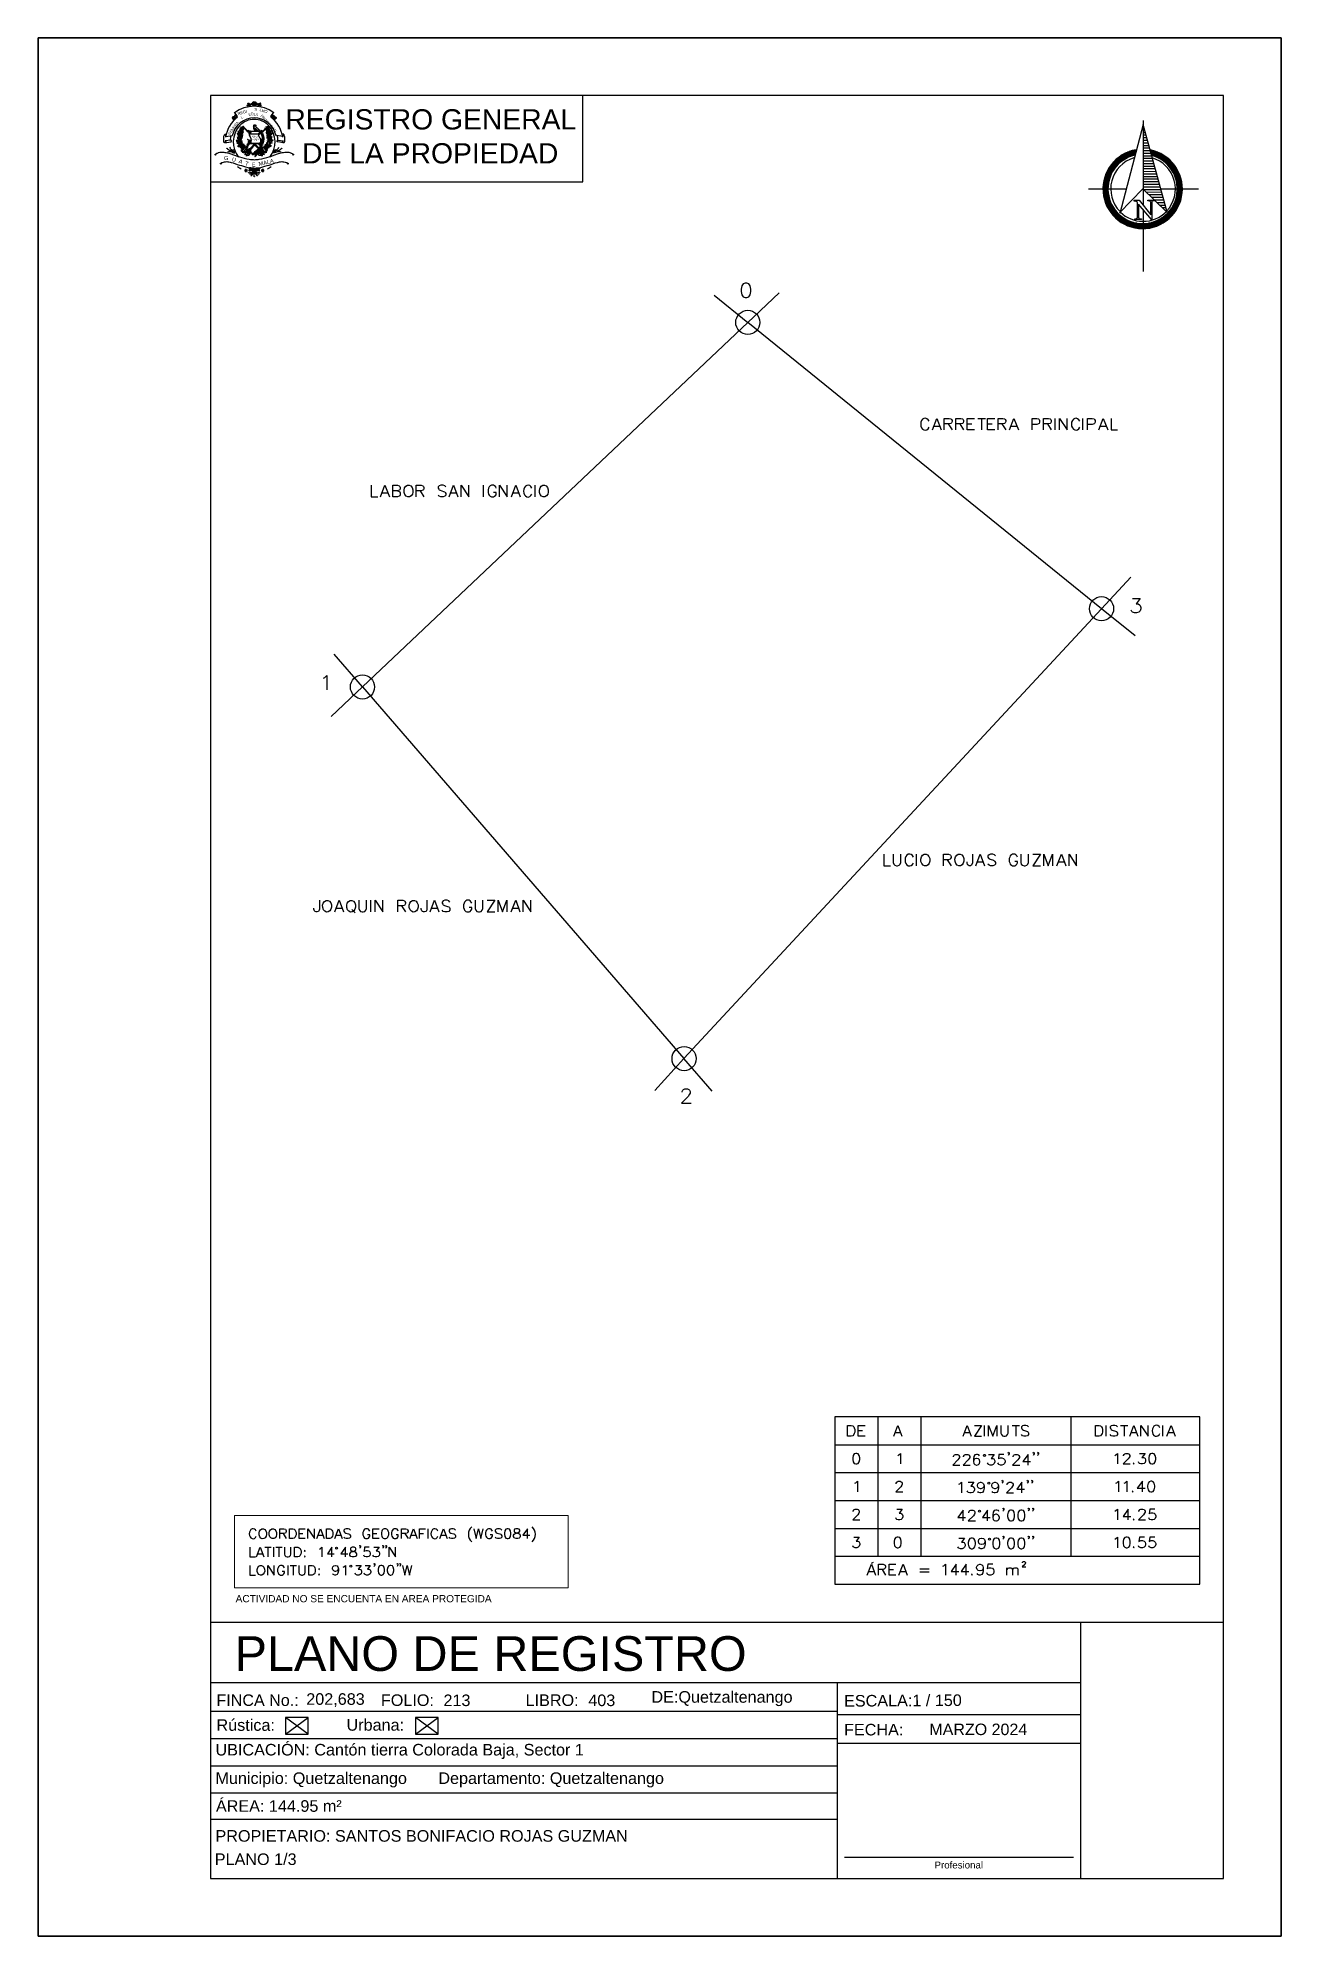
# Model space of a CAD drawing. Header units: millimetres. Extents: x 2251 to 2337, y 1735 to 1867.
import ezdxf

# ---------------------------------------------------------------- set-up
doc = ezdxf.new("R2010")
doc.units = ezdxf.units.MM
for name, color, linetype in [('PDF_0', 7, 'Continuous'), ('PDF_10 Formato', 7, 'Continuous'), ('PDF_FORMATO', 7, 'Continuous'), ('PDF_label', 7, 'Continuous'), ('PDF_labeltit', 7, 'Continuous'), ('PDF_puntostxt', 7, 'Continuous'), ('PDF_Text', 7, 'Continuous')]:
    doc.layers.add(name, color=color, linetype=linetype)
doc.styles.add('PDF Arial-BoldMT', font='arial.ttf')
doc.styles.add('PDF ArialMT', font='arial.ttf')
doc.styles.add('PDF TimesNewRomanPS-BoldMT', font='arial.ttf')

msp = doc.modelspace()

# ---------------------------------------------------------------- texts
at = {"layer": 'PDF_Text', "attachment_point": 4}
for s, insert, char_height, rotation, style in [('REGI', (2264.93, 1861.47), 0.197, 16.3215, 'PDF ArialMT'), ('L', (2265.16, 1861.21), 0.186, 24.3073, 'PDF ArialMT'), ('ED', (2265.69, 1861.4), 0.186, 15.5494, 'PDF ArialMT'), ('LA', (2266.04, 1861.44), 0.186, 355.4207, 'PDF ArialMT'), ('ORT', (2267, 1861.6), 0.197, 161.6584, 'PDF ArialMT'), ('PROPIEDAD', (2266.56, 1861.38), 0.186, 312.0417, 'PDF ArialMT'), ('GENERA', (2264.31, 1860.03), 0.186, 54.2981, 'PDF ArialMT'), ('U', (2264.54, 1858.33), 0.281, 343.2016, 'PDF TimesNewRomanPS-BoldMT'), ('A', (2265.01, 1858.19), 0.281, 342.2189, 'PDF TimesNewRomanPS-BoldMT'), ('T', (2265.46, 1858.04), 0.281, 347.5914, 'PDF TimesNewRomanPS-BoldMT'), ('MALA', (2266.39, 1857.98), 0.281, 13.4977, 'PDF TimesNewRomanPS-BoldMT'), ('ESCALA:1 / 150', (2307.09, 1751.1), 0.8047, 0.3573, 'PDF Arial-BoldMT')]:
    msp.add_mtext(s, dxfattribs=dict(at, insert=insert, char_height=char_height, rotation=rotation, style=style))
for s, insert, char_height, style in [('S', (2266.1, 1861.78), 0.197, 'PDF ArialMT'), ('REGISTRO GENERAL', (2268.25, 1861.08), 1.4082, 'PDF Arial-BoldMT'), ('LIBERTAD', (2265.92, 1859.93), 0.0697, 'PDF ArialMT'), ('15 DE', (2266.03, 1859.83), 0.0701, 'PDF ArialMT'), ('G', (2263.98, 1858.4), 0.281, 'PDF TimesNewRomanPS-BoldMT'), ('SEPTIEMBRE', (2265.9, 1859.72), 0.0701, 'PDF ArialMT'), ('DE 1821', (2266.01, 1859.62), 0.0701, 'PDF ArialMT'), ('DE LA PROPIEDAD', (2269.41, 1858.72), 1.4082, 'PDF Arial-BoldMT'), ('E', (2265.91, 1857.95), 0.28, 'PDF TimesNewRomanPS-BoldMT'), ('ACTIVIDAD NO SE ENCUENTA EN AREA PROTEGIDA', (2264.79, 1758.21), 0.5029, 'PDF ArialMT'), ('PLANO DE REGISTRO', (2264.72, 1754.38), 2.414, 'PDF ArialMT'), ('202,683', (2269.7, 1751.16), 0.805, 'PDF Arial-BoldMT'), ('DE:Quetzaltenango', (2293.7, 1751.26), 0.8047, 'PDF Arial-BoldMT'), ('FINCA No.:', (2263.46, 1751.15), 0.8, 'PDF Arial-BoldMT'), ('FOLIO:', (2274.89, 1751.15), 0.805, 'PDF Arial-BoldMT'), ('213', (2279.24, 1751.14), 0.805, 'PDF Arial-BoldMT'), ('LIBRO:', (2284.95, 1751.15), 0.805, 'PDF Arial-BoldMT'), ('403', (2289.31, 1751.14), 0.805, 'PDF Arial-BoldMT'), ('Rústica:', (2263.46, 1749.42), 0.805, 'PDF Arial-BoldMT'), ('Urbana:', (2272.5, 1749.43), 0.805, 'PDF Arial-BoldMT'), ('FECHA:', (2307.09, 1749.1), 0.805, 'PDF Arial-BoldMT'), ('MARZO 2024', (2313.02, 1749.12), 0.797, 'PDF ArialMT'), ('UBICACIÓN: Cantón tierra Colorada Baja, Sector 1', (2263.39, 1747.59), 0.8047, 'PDF Arial-BoldMT'), ('Municipio: Quetzaltenango       Departamento: Quetzaltenango', (2263.39, 1745.61), 0.8047, 'PDF Arial-BoldMT'), ('ÁREA: 144.95 m²', (2263.42, 1743.79), 0.8047, 'PDF Arial-BoldMT'), ('PROPIETARIO: SANTOS BONIFACIO ROJAS GUZMAN', (2263.39, 1741.71), 0.8047, 'PDF Arial-BoldMT'), ('PLANO 1/3', (2263.34, 1740.09), 0.805, 'PDF Arial-BoldMT'), ('Profesional', (2313.38, 1739.69), 0.4828, 'PDF ArialMT')]:
    msp.add_mtext(s, dxfattribs=dict(at, insert=insert, char_height=char_height, style=style))

# ---------------------------------------------------------------- linework, layer by layer
at = {"layer": 'PDF_0', "lineweight": 25}
for points in [[(2251.05, 1734.75), (2251.05, 1866.75), (2337.47, 1866.75), (2337.47, 1734.75), (2251.05, 1734.75), (2337.47, 1734.75), (2337.47, 1866.75), (2251.05, 1866.75)], [(2263.05, 1862.75), (2263.05, 1738.75), (2333.47, 1738.75), (2333.47, 1862.75)], [(2264.83, 1861.22), (2264.85, 1861.22), (2264.87, 1861.23), (2264.88, 1861.25), (2264.89, 1861.27), (2264.9, 1861.29), (2264.9, 1861.31), (2264.89, 1861.33), (2264.88, 1861.35), (2264.87, 1861.36), (2264.85, 1861.38), (2264.83, 1861.38), (2264.81, 1861.39), (2264.79, 1861.39), (2264.77, 1861.38), (2264.75, 1861.38), (2264.73, 1861.36), (2264.72, 1861.35), (2264.71, 1861.33), (2264.7, 1861.32), (2264.69, 1861.3), (2264.68, 1861.26), (2264.67, 1861.22), (2264.67, 1861.2), (2264.65, 1861.19), (2264.64, 1861.18), (2264.63, 1861.18), (2264.62, 1861.18), (2264.61, 1861.19), (2264.61, 1861.2), (2264.6, 1861.21), (2264.6, 1861.22), (2264.61, 1861.23), (2264.63, 1861.25), (2264.64, 1861.25), (2264.65, 1861.25), (2264.66, 1861.25), (2264.66, 1861.26), (2264.66, 1861.26), (2264.65, 1861.26), (2264.64, 1861.27), (2264.63, 1861.27), (2264.62, 1861.27), (2264.6, 1861.26), (2264.58, 1861.25), (2264.57, 1861.23), (2264.56, 1861.21), (2264.56, 1861.19), (2264.56, 1861.18), (2264.57, 1861.17), (2264.57, 1861.16), (2264.58, 1861.15), (2264.59, 1861.14), (2264.6, 1861.14), (2264.62, 1861.14), (2264.65, 1861.15), (2264.66, 1861.17), (2264.68, 1861.18), (2264.69, 1861.2), (2264.7, 1861.22), (2264.7, 1861.24), (2264.7, 1861.27), (2264.7, 1861.29), (2264.71, 1861.31), (2264.73, 1861.32), (2264.74, 1861.34), (2264.76, 1861.34), (2264.78, 1861.35), (2264.81, 1861.35), (2264.83, 1861.34), (2264.85, 1861.32), (2264.85, 1861.3), (2264.86, 1861.28), (2264.86, 1861.26), (2264.85, 1861.24), (2264.84, 1861.23)], [(2265.77, 1862.04), (2265.78, 1862.06), (2265.8, 1862.07), (2265.82, 1862.11), (2265.84, 1862.15), (2265.85, 1862.17), (2265.87, 1862.18), (2265.89, 1862.19), (2265.91, 1862.19), (2265.93, 1862.18), (2265.94, 1862.17), (2265.94, 1862.16), (2265.94, 1862.15), (2265.93, 1862.14), (2265.92, 1862.13), (2265.91, 1862.13), (2265.89, 1862.12), (2265.87, 1862.12), (2265.82, 1862.13), (2265.78, 1862.14), (2265.74, 1862.14), (2265.71, 1862.13), (2265.69, 1862.13), (2265.67, 1862.12), (2265.66, 1862.1), (2265.64, 1862.08), (2265.64, 1862.06), (2265.64, 1862.04), (2265.64, 1862.03), (2265.64, 1862.02), (2265.65, 1862.01), (2265.66, 1862.01), (2265.68, 1862), (2265.65, 1862), (2265.64, 1862), (2265.62, 1862.01), (2265.61, 1862.02), (2265.6, 1862.04), (2265.6, 1862.05), (2265.61, 1862.07), (2265.61, 1862.08), (2265.62, 1862.1), (2265.63, 1862.11), (2265.64, 1862.12), (2265.67, 1862.13), (2265.7, 1862.14), (2265.73, 1862.15), (2265.76, 1862.15), (2265.79, 1862.14), (2265.82, 1862.14), (2265.85, 1862.13), (2265.89, 1862.13), (2265.9, 1862.13), (2265.92, 1862.14), (2265.93, 1862.15), (2265.93, 1862.16), (2265.93, 1862.17), (2265.91, 1862.17), (2265.9, 1862.17), (2265.88, 1862.16), (2265.87, 1862.15), (2265.86, 1862.12), (2265.84, 1862.09), (2265.83, 1862.07), (2265.81, 1862.04), (2265.79, 1862.03), (2265.78, 1862.02), (2265.76, 1862.02), (2265.75, 1862.02), (2265.74, 1862.03), (2265.72, 1862.04), (2265.72, 1862.05), (2265.71, 1862.07), (2265.71, 1862.08), (2265.72, 1862.1), (2265.73, 1862.11), (2265.74, 1862.11), (2265.75, 1862.11), (2265.76, 1862.11), (2265.76, 1862.1), (2265.75, 1862.09), (2265.75, 1862.09), (2265.73, 1862.08), (2265.73, 1862.08), (2265.73, 1862.07), (2265.73, 1862.05), (2265.74, 1862.04), (2265.75, 1862.04), (2265.75, 1862.04)], [(2266.4, 1862.04), (2266.39, 1862.06), (2266.37, 1862.07), (2266.35, 1862.11), (2266.33, 1862.15), (2266.32, 1862.17), (2266.3, 1862.18), (2266.28, 1862.19), (2266.26, 1862.19), (2266.23, 1862.18), (2266.23, 1862.17), (2266.23, 1862.16), (2266.23, 1862.15), (2266.24, 1862.14), (2266.25, 1862.13), (2266.26, 1862.13), (2266.28, 1862.12), (2266.3, 1862.12), (2266.35, 1862.13), (2266.39, 1862.14), (2266.43, 1862.14), (2266.46, 1862.13), (2266.48, 1862.13), (2266.5, 1862.12), (2266.51, 1862.1), (2266.52, 1862.08), (2266.53, 1862.06), (2266.53, 1862.04), (2266.53, 1862.03), (2266.53, 1862.02), (2266.52, 1862.01), (2266.51, 1862.01), (2266.49, 1862), (2266.52, 1862), (2266.53, 1862), (2266.55, 1862.01), (2266.56, 1862.02), (2266.56, 1862.04), (2266.56, 1862.05), (2266.56, 1862.07), (2266.56, 1862.08), (2266.55, 1862.1), (2266.54, 1862.11), (2266.53, 1862.12), (2266.5, 1862.13), (2266.47, 1862.14), (2266.44, 1862.15), (2266.41, 1862.15), (2266.37, 1862.14), (2266.34, 1862.14), (2266.31, 1862.13), (2266.28, 1862.13), (2266.27, 1862.13), (2266.25, 1862.14), (2266.24, 1862.15), (2266.24, 1862.16), (2266.24, 1862.17), (2266.26, 1862.17), (2266.27, 1862.17), (2266.29, 1862.16), (2266.3, 1862.15), (2266.31, 1862.12), (2266.33, 1862.09), (2266.34, 1862.07), (2266.36, 1862.04), (2266.38, 1862.03), (2266.39, 1862.02), (2266.4, 1862.02), (2266.42, 1862.02), (2266.43, 1862.03), (2266.44, 1862.04), (2266.45, 1862.05), (2266.46, 1862.07), (2266.46, 1862.08), (2266.45, 1862.1), (2266.44, 1862.11), (2266.43, 1862.11), (2266.42, 1862.11), (2266.41, 1862.11), (2266.41, 1862.1), (2266.42, 1862.09), (2266.42, 1862.09), (2266.44, 1862.08), (2266.44, 1862.08), (2266.44, 1862.07), (2266.44, 1862.05), (2266.43, 1862.04), (2266.42, 1862.04), (2266.42, 1862.04)], [(2267.34, 1861.22), (2267.32, 1861.22), (2267.3, 1861.23), (2267.29, 1861.25), (2267.27, 1861.27), (2267.27, 1861.29), (2267.27, 1861.31), (2267.28, 1861.33), (2267.29, 1861.35), (2267.3, 1861.36), (2267.32, 1861.38), (2267.34, 1861.38), (2267.36, 1861.39), (2267.38, 1861.39), (2267.4, 1861.38), (2267.42, 1861.38), (2267.43, 1861.36), (2267.45, 1861.35), (2267.46, 1861.33), (2267.47, 1861.32), (2267.48, 1861.3), (2267.49, 1861.26), (2267.49, 1861.22), (2267.5, 1861.2), (2267.52, 1861.19), (2267.53, 1861.18), (2267.54, 1861.18), (2267.55, 1861.18), (2267.55, 1861.19), (2267.56, 1861.2), (2267.56, 1861.21), (2267.56, 1861.22), (2267.56, 1861.23), (2267.54, 1861.25), (2267.53, 1861.25), (2267.52, 1861.25), (2267.51, 1861.25), (2267.51, 1861.26), (2267.51, 1861.26), (2267.52, 1861.26), (2267.53, 1861.27), (2267.54, 1861.27), (2267.55, 1861.27), (2267.57, 1861.26), (2267.59, 1861.25), (2267.6, 1861.23), (2267.61, 1861.21), (2267.61, 1861.19), (2267.61, 1861.18), (2267.6, 1861.17), (2267.6, 1861.16), (2267.59, 1861.15), (2267.58, 1861.14), (2267.57, 1861.14), (2267.55, 1861.14), (2267.53, 1861.15), (2267.51, 1861.17), (2267.49, 1861.18), (2267.48, 1861.2), (2267.47, 1861.22), (2267.47, 1861.24), (2267.47, 1861.27), (2267.47, 1861.29), (2267.46, 1861.31), (2267.44, 1861.32), (2267.43, 1861.34), (2267.41, 1861.34), (2267.38, 1861.35), (2267.36, 1861.35), (2267.34, 1861.34), (2267.32, 1861.32), (2267.31, 1861.3), (2267.31, 1861.28), (2267.31, 1861.26), (2267.32, 1861.24), (2267.33, 1861.23)], [(2266.06, 1860.63), (2266.01, 1860.58), (2266.06, 1860.57), (2266.08, 1860.58), (2266.08, 1860.6)], [(2266.39, 1859.4), (2265.77, 1859.4)], [(2265.96, 1857.53), (2265.97, 1857.52), (2266, 1857.52), (2266.02, 1857.52), (2266.04, 1857.53), (2266.06, 1857.54), (2266.07, 1857.56), (2266.08, 1857.58), (2266.08, 1857.6), (2266.08, 1857.62), (2266.08, 1857.64), (2266.07, 1857.66), (2266.06, 1857.67), (2266.05, 1857.69), (2266.03, 1857.7), (2266.01, 1857.7), (2265.99, 1857.7), (2265.97, 1857.7), (2265.95, 1857.7), (2265.93, 1857.69), (2265.91, 1857.69), (2265.88, 1857.66), (2265.84, 1857.64), (2265.83, 1857.63), (2265.8, 1857.63), (2265.79, 1857.63), (2265.79, 1857.64), (2265.78, 1857.65), (2265.78, 1857.66), (2265.78, 1857.67), (2265.79, 1857.68), (2265.79, 1857.69), (2265.81, 1857.69), (2265.83, 1857.69), (2265.84, 1857.69), (2265.85, 1857.68), (2265.85, 1857.67), (2265.86, 1857.68), (2265.86, 1857.68), (2265.86, 1857.69), (2265.85, 1857.7), (2265.84, 1857.71), (2265.84, 1857.71), (2265.82, 1857.72), (2265.8, 1857.72), (2265.77, 1857.72), (2265.75, 1857.71), (2265.74, 1857.69), (2265.73, 1857.68), (2265.73, 1857.67), (2265.73, 1857.66), (2265.73, 1857.65), (2265.73, 1857.64), (2265.74, 1857.63), (2265.76, 1857.62), (2265.78, 1857.61), (2265.8, 1857.61), (2265.82, 1857.61), (2265.84, 1857.61), (2265.86, 1857.63), (2265.88, 1857.64), (2265.89, 1857.66), (2265.91, 1857.67), (2265.93, 1857.68), (2265.95, 1857.68), (2265.97, 1857.68), (2265.99, 1857.67), (2266.02, 1857.66), (2266.03, 1857.64), (2266.04, 1857.62), (2266.04, 1857.6), (2266.04, 1857.58), (2266.02, 1857.56), (2266.01, 1857.55), (2265.99, 1857.54), (2265.97, 1857.53)], [(2266.21, 1857.53), (2266.19, 1857.52), (2266.17, 1857.52), (2266.15, 1857.52), (2266.13, 1857.53), (2266.11, 1857.54), (2266.1, 1857.56), (2266.09, 1857.58), (2266.08, 1857.6), (2266.09, 1857.62), (2266.09, 1857.64), (2266.1, 1857.66), (2266.11, 1857.67), (2266.12, 1857.69), (2266.14, 1857.7), (2266.16, 1857.7), (2266.18, 1857.7), (2266.2, 1857.7), (2266.22, 1857.7), (2266.24, 1857.69), (2266.26, 1857.69), (2266.29, 1857.66), (2266.33, 1857.64), (2266.34, 1857.63), (2266.37, 1857.63), (2266.37, 1857.63), (2266.38, 1857.64), (2266.39, 1857.65), (2266.39, 1857.66), (2266.39, 1857.67), (2266.38, 1857.68), (2266.37, 1857.69), (2266.36, 1857.69), (2266.34, 1857.69), (2266.33, 1857.69), (2266.32, 1857.68), (2266.31, 1857.67), (2266.31, 1857.68), (2266.31, 1857.68), (2266.31, 1857.69), (2266.32, 1857.7), (2266.33, 1857.71), (2266.33, 1857.71), (2266.35, 1857.72), (2266.37, 1857.72), (2266.39, 1857.72), (2266.41, 1857.71), (2266.43, 1857.69), (2266.44, 1857.68), (2266.44, 1857.67), (2266.44, 1857.66), (2266.44, 1857.65), (2266.44, 1857.64), (2266.43, 1857.63), (2266.41, 1857.62), (2266.39, 1857.61), (2266.37, 1857.61), (2266.35, 1857.61), (2266.33, 1857.61), (2266.31, 1857.63), (2266.29, 1857.64), (2266.28, 1857.66), (2266.26, 1857.67), (2266.24, 1857.68), (2266.22, 1857.68), (2266.19, 1857.68), (2266.17, 1857.67), (2266.15, 1857.66), (2266.14, 1857.64), (2266.13, 1857.62), (2266.13, 1857.6), (2266.13, 1857.58), (2266.14, 1857.56), (2266.16, 1857.55), (2266.18, 1857.54), (2266.2, 1857.53)], [(2295.96, 1795.77), (2324.98, 1827.06), (2300.4, 1846.97), (2273.61, 1821.62)], [(2268.26, 1748.78), (2269.83, 1748.78), (2269.83, 1749.94), (2268.26, 1749.94)], [(2277.29, 1748.78), (2278.86, 1748.78), (2278.86, 1749.94), (2277.29, 1749.94)]]:
    msp.add_lwpolyline(points, close=True, dxfattribs=at)
for points in [[(2264.69, 1861.2), (2264.68, 1861.16), (2264.68, 1861.13), (2264.68, 1861.11), (2264.68, 1861.09), (2264.68, 1861.08), (2264.68, 1861.07), (2264.66, 1861.05), (2264.64, 1861.04), (2264.65, 1861.06), (2264.66, 1861.07), (2264.66, 1861.07), (2264.65, 1861.09), (2264.64, 1861.11), (2264.64, 1861.15), (2264.65, 1861.17), (2264.66, 1861.18)], [(2264.67, 1861.05), (2264.7, 1861.08), (2264.73, 1861.11), (2264.73, 1861.13), (2264.73, 1861.15), (2264.73, 1861.17), (2264.73, 1861.19)], [(2264.7, 1861.19), (2264.71, 1861.18), (2264.72, 1861.17), (2264.72, 1861.15), (2264.72, 1861.13), (2264.72, 1861.11), (2264.71, 1861.11), (2264.71, 1861.1), (2264.7, 1861.1), (2264.69, 1861.1), (2264.68, 1861.12)], [(2264.69, 1861.2), (2264.71, 1861.18), (2264.72, 1861.18), (2264.74, 1861.17), (2264.75, 1861.17), (2264.76, 1861.17), (2264.78, 1861.18), (2264.79, 1861.19), (2264.79, 1861.21), (2264.8, 1861.22), (2264.79, 1861.23), (2264.79, 1861.25), (2264.78, 1861.26), (2264.77, 1861.27), (2264.75, 1861.27), (2264.74, 1861.27), (2264.75, 1861.26), (2264.76, 1861.24), (2264.76, 1861.23), (2264.76, 1861.22), (2264.75, 1861.22), (2264.74, 1861.21), (2264.74, 1861.21), (2264.73, 1861.21), (2264.71, 1861.22), (2264.7, 1861.24), (2264.69, 1861.26)], [(2264.93, 1861.28), (2264.72, 1861.58)], [(2265.79, 1862.14), (2265.76, 1862.16), (2265.74, 1862.17), (2265.72, 1862.19), (2265.7, 1862.19), (2265.69, 1862.19), (2265.68, 1862.19), (2265.66, 1862.19), (2265.66, 1862.18), (2265.66, 1862.18), (2265.65, 1862.16), (2265.65, 1862.16), (2265.64, 1862.16), (2265.63, 1862.17), (2265.63, 1862.18), (2265.63, 1862.19), (2265.64, 1862.2), (2265.65, 1862.21), (2265.68, 1862.21), (2265.71, 1862.2), (2265.73, 1862.19), (2265.77, 1862.17), (2265.8, 1862.15), (2265.82, 1862.14)], [(2266.38, 1862.14), (2266.41, 1862.16), (2266.43, 1862.17), (2266.45, 1862.19), (2266.47, 1862.19), (2266.48, 1862.19), (2266.49, 1862.19), (2266.51, 1862.19), (2266.51, 1862.18), (2266.51, 1862.18), (2266.52, 1862.16), (2266.52, 1862.16), (2266.53, 1862.16), (2266.54, 1862.17), (2266.54, 1862.18), (2266.54, 1862.19), (2266.53, 1862.2), (2266.52, 1862.21), (2266.49, 1862.21), (2266.47, 1862.2), (2266.44, 1862.19), (2266.39, 1862.17), (2266.37, 1862.15), (2266.35, 1862.14)], [(2267.24, 1861.28), (2267.45, 1861.58)], [(2267.47, 1861.26), (2267.47, 1861.24), (2267.46, 1861.22), (2267.44, 1861.21), (2267.43, 1861.21), (2267.42, 1861.21), (2267.42, 1861.22), (2267.41, 1861.22), (2267.41, 1861.23), (2267.41, 1861.24), (2267.42, 1861.26), (2267.43, 1861.27), (2267.42, 1861.27), (2267.4, 1861.27), (2267.39, 1861.26), (2267.38, 1861.25), (2267.38, 1861.23), (2267.37, 1861.22), (2267.38, 1861.21), (2267.38, 1861.19), (2267.39, 1861.18), (2267.4, 1861.17), (2267.42, 1861.17), (2267.43, 1861.17), (2267.45, 1861.18), (2267.46, 1861.18), (2267.48, 1861.2), (2267.49, 1861.16), (2267.49, 1861.13), (2267.49, 1861.11), (2267.48, 1861.09), (2267.49, 1861.08), (2267.49, 1861.07), (2267.51, 1861.05), (2267.53, 1861.04), (2267.51, 1861.06), (2267.51, 1861.07), (2267.51, 1861.07), (2267.52, 1861.09), (2267.53, 1861.11), (2267.53, 1861.15), (2267.52, 1861.17), (2267.51, 1861.18)], [(2267.5, 1861.05), (2267.47, 1861.08), (2267.44, 1861.11), (2267.44, 1861.13), (2267.43, 1861.15), (2267.44, 1861.17), (2267.44, 1861.19)], [(2267.47, 1861.19), (2267.46, 1861.18), (2267.45, 1861.17), (2267.45, 1861.15), (2267.45, 1861.13), (2267.45, 1861.11), (2267.46, 1861.11), (2267.46, 1861.1), (2267.47, 1861.1), (2267.48, 1861.1), (2267.49, 1861.12)], [(2264.05, 1859.46), (2264.45, 1859.52), (2264.47, 1859.52), (2264.48, 1859.54), (2264.5, 1859.56), (2264.5, 1859.58), (2264.5, 1859.61), (2264.5, 1859.62), (2264.49, 1859.62), (2264.47, 1859.64), (2264.45, 1859.64), (2264.06, 1859.59), (2264.08, 1859.58), (2264.09, 1859.57), (2264.1, 1859.56), (2264.1, 1859.55), (2264.11, 1859.54), (2264.1, 1859.53), (2264.1, 1859.51), (2264.1, 1859.5), (2264.09, 1859.49), (2264.08, 1859.48), (2264.07, 1859.47), (2264.05, 1859.47), (2264.04, 1859.46), (2264.03, 1859.47), (2264.02, 1859.47), (2264, 1859.49), (2263.98, 1859.51), (2263.97, 1859.54), (2263.97, 1859.56), (2263.96, 1859.61), (2263.96, 1859.66), (2263.96, 1859.77), (2263.96, 1859.82), (2263.97, 1859.87), (2263.98, 1859.92), (2264, 1859.96), (2264.02, 1860.01), (2264.05, 1860.06), (2264.1, 1859.89), (2264.55, 1859.97)], [(2264.05, 1860.06), (2264.14, 1860.07)], [(2264.45, 1859.64), (2264.44, 1859.72), (2264.45, 1859.8), (2264.46, 1859.88), (2264.47, 1859.92), (2264.48, 1859.96)], [(2265.75, 1860.25), (2265.65, 1860.32), (2265.63, 1860.29), (2265.73, 1860.21)], [(2265.64, 1860.26), (2265.65, 1860.28)], [(2265.66, 1860.24), (2265.67, 1860.26)], [(2265.82, 1860.16), (2265.81, 1860.18), (2265.81, 1860.19), (2265.8, 1860.21), (2265.79, 1860.21), (2265.78, 1860.21), (2265.78, 1860.21), (2265.77, 1860.2), (2265.76, 1860.18), (2265.76, 1860.16), (2265.76, 1860.15), (2265.76, 1860.13), (2265.77, 1860.11), (2265.78, 1860.1), (2265.79, 1860.1), (2265.81, 1860.09), (2265.82, 1860.1), (2265.83, 1860.11), (2265.84, 1860.12), (2265.85, 1860.13), (2265.85, 1860.15), (2265.86, 1860.18), (2265.85, 1860.22), (2265.85, 1860.23), (2265.84, 1860.25), (2265.83, 1860.26), (2265.82, 1860.27), (2265.8, 1860.28), (2265.79, 1860.28), (2265.77, 1860.27), (2265.76, 1860.26), (2265.74, 1860.23), (2265.72, 1860.2), (2265.71, 1860.17), (2265.71, 1860.14), (2265.71, 1860.11), (2265.72, 1860.08), (2265.72, 1860.05), (2265.74, 1859.99), (2265.79, 1859.87), (2265.82, 1859.81), (2265.84, 1859.76), (2265.85, 1859.69), (2265.86, 1859.63), (2265.85, 1859.57), (2265.84, 1859.51), (2265.84, 1859.47), (2265.82, 1859.44), (2265.82, 1859.43), (2265.81, 1859.41), (2265.79, 1859.41), (2265.78, 1859.4), (2265.76, 1859.4), (2265.75, 1859.41), (2265.73, 1859.41), (2265.72, 1859.42), (2265.71, 1859.43), (2265.69, 1859.44), (2265.68, 1859.46), (2265.68, 1859.47), (2265.68, 1859.49), (2265.68, 1859.5), (2265.68, 1859.54), (2265.69, 1859.55), (2265.7, 1859.56), (2265.71, 1859.58), (2265.72, 1859.58), (2265.74, 1859.59), (2265.76, 1859.59), (2265.77, 1859.58), (2265.78, 1859.57), (2265.79, 1859.56), (2265.8, 1859.54), (2265.8, 1859.53), (2265.81, 1859.51), (2265.8, 1859.49), (2265.8, 1859.48), (2265.79, 1859.46), (2265.78, 1859.45), (2265.77, 1859.44), (2265.77, 1859.44), (2265.76, 1859.43), (2265.75, 1859.44), (2265.73, 1859.45), (2265.73, 1859.47), (2265.72, 1859.49), (2265.73, 1859.51), (2265.73, 1859.51), (2265.74, 1859.52), (2265.74, 1859.52), (2265.75, 1859.52), (2265.76, 1859.51), (2265.76, 1859.51), (2265.76, 1859.49), (2265.76, 1859.47)], [(2265.8, 1860.28), (2266.38, 1860.28)], [(2265.81, 1860.09), (2266.4, 1860.09)], [(2266.06, 1860.57), (2266.06, 1860.54), (2266.06, 1860.52), (2266.05, 1860.51), (2266.04, 1860.48), (2266.04, 1860.47), (2266.04, 1860.45), (2266.05, 1860.42), (2266.06, 1860.4), (2266.07, 1860.37), (2266.09, 1860.35), (2266.12, 1860.33), (2266.14, 1860.31), (2266.17, 1860.3), (2266.2, 1860.29), (2266.23, 1860.28), (2266.26, 1860.28), (2266.32, 1860.28)], [(2266.05, 1860.65), (2266.05, 1860.67), (2266.05, 1860.68), (2266.06, 1860.69), (2266.07, 1860.7), (2266.08, 1860.7), (2266.09, 1860.71), (2266.12, 1860.71), (2266.14, 1860.7), (2266.16, 1860.7), (2266.17, 1860.69), (2266.18, 1860.69), (2266.19, 1860.68), (2266.19, 1860.65)], [(2266.06, 1860.63), (2266.05, 1860.64), (2266.06, 1860.66), (2266.06, 1860.67), (2266.08, 1860.68), (2266.09, 1860.69), (2266.11, 1860.69), (2266.14, 1860.69), (2266.16, 1860.68), (2266.17, 1860.67), (2266.18, 1860.66), (2266.19, 1860.64), (2266.19, 1860.63), (2266.19, 1860.61), (2266.18, 1860.59), (2266.19, 1860.58), (2266.19, 1860.56), (2266.21, 1860.55), (2266.23, 1860.53), (2266.29, 1860.5), (2266.39, 1860.41), (2266.49, 1860.32), (2266.53, 1860.28), (2266.58, 1860.23), (2266.62, 1860.17), (2266.65, 1860.12), (2266.68, 1860.06), (2266.7, 1860), (2266.72, 1859.94), (2266.73, 1859.87), (2266.74, 1859.8), (2266.74, 1859.74), (2266.74, 1859.67), (2266.73, 1859.61), (2266.72, 1859.54), (2266.71, 1859.48), (2266.69, 1859.41), (2266.66, 1859.35), (2266.6, 1859.24), (2266.54, 1859.12), (2266.48, 1859.01)], [(2266.36, 1860.06), (2266.48, 1860.18)], [(2266.36, 1860.09), (2266.37, 1860.05), (2266.37, 1860), (2266.39, 1859.96), (2266.41, 1859.92), (2266.46, 1859.84), (2266.49, 1859.79), (2266.51, 1859.75), (2266.52, 1859.7), (2266.52, 1859.65), (2266.52, 1859.61), (2266.52, 1859.56), (2266.51, 1859.52), (2266.49, 1859.47), (2266.48, 1859.45), (2266.46, 1859.43), (2266.44, 1859.41), (2266.43, 1859.41), (2266.42, 1859.41), (2266.41, 1859.4), (2266.39, 1859.4)], [(2266.38, 1859.98), (2266.52, 1860.14)], [(2266.39, 1860.31), (2266.43, 1860.29), (2266.47, 1860.26), (2266.51, 1860.24), (2266.54, 1860.21), (2266.57, 1860.17), (2266.59, 1860.13), (2266.62, 1860.1), (2266.64, 1860.06), (2266.66, 1860.01), (2266.68, 1859.97), (2266.69, 1859.93), (2266.7, 1859.89), (2266.71, 1859.84), (2266.71, 1859.8), (2266.7, 1859.71), (2266.7, 1859.62), (2266.69, 1859.57), (2266.69, 1859.53), (2266.68, 1859.48), (2266.66, 1859.44), (2266.62, 1859.36), (2266.54, 1859.2), (2266.49, 1859.12), (2266.45, 1859.05)], [(2266.42, 1860.28), (2266.48, 1860.23), (2266.54, 1860.16), (2266.59, 1860.1), (2266.61, 1860.06), (2266.63, 1860.02), (2266.65, 1859.99), (2266.66, 1859.95), (2266.68, 1859.86), (2266.69, 1859.82), (2266.69, 1859.78), (2266.68, 1859.69), (2266.68, 1859.61), (2266.67, 1859.57), (2266.66, 1859.53), (2266.63, 1859.45), (2266.59, 1859.37), (2266.51, 1859.23), (2266.46, 1859.16), (2266.41, 1859.09)], [(2266.43, 1860.25), (2266.48, 1860.2), (2266.53, 1860.15), (2266.57, 1860.1), (2266.61, 1860.04), (2266.62, 1860.01), (2266.63, 1859.98), (2266.65, 1859.91), (2266.66, 1859.84), (2266.67, 1859.77), (2266.67, 1859.7), (2266.66, 1859.64), (2266.65, 1859.57), (2266.62, 1859.5), (2266.59, 1859.44), (2266.55, 1859.39), (2266.5, 1859.33), (2266.47, 1859.27), (2266.6, 1859.39)], [(2266.43, 1860.22), (2266.48, 1860.18), (2266.5, 1860.16), (2266.51, 1860.14), (2266.55, 1860.09), (2266.58, 1860.04), (2266.6, 1859.99), (2266.62, 1859.94), (2266.64, 1859.88), (2266.64, 1859.82), (2266.64, 1859.76), (2266.64, 1859.7), (2266.64, 1859.65), (2266.63, 1859.62), (2266.62, 1859.59), (2266.59, 1859.54), (2266.57, 1859.49), (2266.55, 1859.46), (2266.54, 1859.44), (2266.5, 1859.4)], [(2266.56, 1860.25), (2266.64, 1860.33), (2266.66, 1860.3), (2266.58, 1860.22)], [(2266.65, 1860.24), (2266.63, 1860.26)], [(2266.67, 1860.26), (2266.65, 1860.28)], [(2266.88, 1860.46), (2266.91, 1860.5)], [(2266.92, 1860.48), (2266.89, 1860.45)], [(2266.96, 1860.54), (2267.03, 1860.61), (2266.96, 1860.53)], [(2268.12, 1859.46), (2267.72, 1859.52), (2267.7, 1859.52), (2267.68, 1859.54), (2267.67, 1859.56), (2267.66, 1859.58), (2267.67, 1859.61), (2267.67, 1859.62), (2267.68, 1859.62), (2267.69, 1859.64), (2267.71, 1859.64), (2268.11, 1859.59), (2268.09, 1859.58), (2268.08, 1859.57), (2268.07, 1859.56), (2268.07, 1859.55), (2268.06, 1859.54), (2268.06, 1859.53), (2268.07, 1859.51), (2268.07, 1859.5), (2268.08, 1859.49), (2268.09, 1859.48), (2268.1, 1859.47), (2268.11, 1859.47), (2268.13, 1859.46), (2268.14, 1859.47), (2268.15, 1859.47), (2268.17, 1859.49), (2268.19, 1859.51), (2268.2, 1859.54), (2268.2, 1859.56), (2268.21, 1859.61), (2268.21, 1859.66), (2268.21, 1859.77), (2268.21, 1859.82), (2268.2, 1859.87), (2268.19, 1859.92), (2268.17, 1859.96), (2268.15, 1860.01), (2268.13, 1860.06), (2268.07, 1859.89), (2267.62, 1859.97)], [(2267.72, 1859.64), (2267.72, 1859.72), (2267.72, 1859.8), (2267.71, 1859.88), (2267.7, 1859.92), (2267.69, 1859.96)], [(2268.13, 1860.06), (2268.03, 1860.07)], [(2329.55, 1854.63), (2327.88, 1860.74), (2326.26, 1854.55)], [(2327.88, 1861.01), (2327.88, 1855.12)], [(2327.89, 1860.7), (2327.88, 1860.7)], [(2327.94, 1860.52), (2327.88, 1860.52)], [(2327.99, 1860.34), (2327.88, 1860.34)], [(2328.04, 1860.16), (2327.88, 1860.16)], [(2328.09, 1859.98), (2327.88, 1859.98)], [(2263.38, 1858.66), (2263.41, 1858.69), (2263.45, 1858.72), (2263.49, 1858.74), (2263.53, 1858.75), (2263.57, 1858.77), (2263.61, 1858.78), (2263.69, 1858.8), (2263.78, 1858.8), (2263.87, 1858.81), (2263.96, 1858.8), (2264.05, 1858.79), (2264.14, 1858.78), (2264.22, 1858.76), (2264.31, 1858.73), (2264.39, 1858.71), (2264.72, 1858.59), (2264.89, 1858.54), (2265.05, 1858.49), (2265.22, 1858.44), (2265.39, 1858.39), (2265.56, 1858.35), (2265.74, 1858.32), (2265.82, 1858.3), (2265.91, 1858.29), (2266, 1858.29), (2266.08, 1858.28), (2266.17, 1858.29), (2266.26, 1858.29), (2266.35, 1858.3), (2266.43, 1858.32), (2266.61, 1858.35), (2266.78, 1858.39), (2266.95, 1858.44), (2267.12, 1858.49), (2267.28, 1858.54), (2267.45, 1858.59), (2267.78, 1858.71), (2267.86, 1858.73), (2267.95, 1858.76), (2268.03, 1858.78), (2268.12, 1858.79), (2268.21, 1858.8), (2268.3, 1858.81), (2268.39, 1858.8), (2268.48, 1858.8), (2268.56, 1858.78), (2268.6, 1858.77), (2268.64, 1858.75), (2268.68, 1858.74), (2268.72, 1858.72), (2268.76, 1858.69), (2268.79, 1858.66)], [(2264.61, 1858.74), (2264.7, 1858.93)], [(2264.69, 1858.72), (2264.76, 1858.87)], [(2265.38, 1858.85), (2265.59, 1859.16), (2265.69, 1859.3), (2265.78, 1859.4)], [(2265.59, 1859.16), (2265.53, 1859.19)], [(2265.69, 1859.3), (2265.63, 1859.35)], [(2265.65, 1859.33), (2265.73, 1859.41)], [(2265.74, 1859.59), (2265.86, 1859.59)], [(2265.98, 1858.69), (2265.92, 1858.68), (2265.96, 1858.7)], [(2266.38, 1859.05), (2266.33, 1859), (2266.29, 1858.96), (2266.19, 1858.88), (2266.1, 1858.8), (2266.05, 1858.76), (2266, 1858.72)], [(2266.41, 1859.01), (2266.33, 1858.92), (2266.24, 1858.84), (2266.2, 1858.8), (2266.15, 1858.76), (2266.09, 1858.74), (2266.04, 1858.71)], [(2266.21, 1858.71), (2266.18, 1858.66), (2266.16, 1858.61), (2266.15, 1858.58), (2266.14, 1858.56), (2266.13, 1858.53), (2266.13, 1858.51), (2266.14, 1858.51), (2266.14, 1858.5)], [(2266.29, 1858.72), (2266.22, 1858.61), (2266.14, 1858.51)], [(2266.21, 1858.7), (2266.21, 1858.7)], [(2266.22, 1858.74), (2266.23, 1858.77), (2266.25, 1858.81), (2266.3, 1858.88), (2266.32, 1858.91), (2266.35, 1858.93), (2266.41, 1858.99)], [(2266.42, 1859), (2266.38, 1858.93), (2266.34, 1858.86), (2266.29, 1858.8), (2266.24, 1858.74)], [(2266.3, 1858.71), (2266.33, 1858.7), (2266.34, 1858.69), (2266.34, 1858.68), (2266.37, 1858.64), (2266.39, 1858.62), (2266.41, 1858.6), (2266.44, 1858.59), (2266.46, 1858.59), (2266.57, 1858.58), (2266.67, 1858.57), (2266.59, 1858.63), (2266.55, 1858.66), (2266.51, 1858.68), (2266.49, 1858.69), (2266.47, 1858.7), (2266.42, 1858.71), (2266.33, 1858.72)], [(2266.45, 1858.96), (2266.31, 1858.75)], [(2266.48, 1859.3), (2266.48, 1859.3), (2266.38, 1859.4)], [(2266.38, 1858.75), (2266.38, 1858.78), (2266.39, 1858.81), (2266.4, 1858.83), (2266.42, 1858.85), (2266.44, 1858.86), (2266.47, 1858.87), (2266.52, 1858.89)], [(2266.41, 1858.75), (2266.49, 1858.79), (2266.51, 1858.8), (2266.53, 1858.81), (2266.54, 1858.84), (2266.54, 1858.86)], [(2266.48, 1858.88), (2266.47, 1858.88), (2266.45, 1858.89), (2266.43, 1858.9), (2266.42, 1858.91)], [(2266.51, 1859.34), (2266.43, 1859.41)], [(2266.43, 1858.75), (2266.53, 1858.76), (2266.59, 1858.77), (2266.61, 1858.77), (2266.64, 1858.76), (2266.66, 1858.75), (2266.68, 1858.74), (2266.72, 1858.71), (2266.8, 1858.65)], [(2266.43, 1858.75), (2266.47, 1858.71), (2266.48, 1858.7), (2266.5, 1858.68), (2266.53, 1858.67), (2266.55, 1858.66), (2266.57, 1858.66), (2266.6, 1858.66), (2266.7, 1858.66), (2266.79, 1858.65)], [(2266.53, 1859.37), (2266.46, 1859.43)], [(2266.52, 1859.24), (2266.48, 1859.29)], [(2266.56, 1859.33), (2266.55, 1859.35)], [(2266.78, 1858.86), (2266.58, 1859.16), (2266.57, 1859.18)], [(2266.58, 1859.16), (2266.64, 1859.19)], [(2266.92, 1858.84), (2266.97, 1858.88), (2266.97, 1858.91), (2266.75, 1859.13), (2266.71, 1859.14), (2266.67, 1859.15)], [(2267.11, 1859.51), (2267.13, 1859.64)], [(2267.47, 1858.72), (2267.41, 1858.87)], [(2267.55, 1858.74), (2267.47, 1858.93)], [(2327.17, 1858.56), (2326.34, 1858.56)], [(2327.29, 1858.61), (2326.41, 1858.61)], [(2327.3, 1858.65), (2326.5, 1858.65)], [(2327.32, 1858.7), (2326.59, 1858.7)], [(2327.33, 1858.75), (2326.68, 1858.75)], [(2327.34, 1858.8), (2326.79, 1858.8)], [(2327.35, 1858.85), (2326.92, 1858.85)], [(2327.36, 1858.89), (2327.06, 1858.89)], [(2327.38, 1858.94), (2327.25, 1858.94)], [(2328.14, 1859.8), (2327.88, 1859.8)], [(2328.19, 1859.62), (2327.88, 1859.62)], [(2328.24, 1859.44), (2327.88, 1859.44)], [(2328.29, 1859.26), (2327.88, 1859.26)], [(2328.33, 1859.08), (2327.88, 1859.08)], [(2328.38, 1858.9), (2327.88, 1858.9)], [(2328.43, 1858.72), (2327.88, 1858.72)], [(2328.48, 1858.54), (2327.88, 1858.54)], [(2328.44, 1858.94), (2328.37, 1858.94)], [(2328.62, 1858.89), (2328.39, 1858.89)], [(2328.77, 1858.85), (2328.4, 1858.85)], [(2328.9, 1858.8), (2328.41, 1858.8)], [(2329.01, 1858.75), (2328.42, 1858.75)], [(2329.1, 1858.7), (2328.44, 1858.7)], [(2329.19, 1858.65), (2328.45, 1858.65)], [(2329.27, 1858.61), (2328.46, 1858.61)], [(2329.35, 1858.56), (2328.52, 1858.56)], [(2263.74, 1858.03), (2263.77, 1858.05), (2263.8, 1858.07), (2263.83, 1858.09), (2263.87, 1858.1), (2263.94, 1858.12), (2264.02, 1858.14), (2264.09, 1858.14), (2264.17, 1858.15), (2264.25, 1858.14), (2264.32, 1858.13), (2264.4, 1858.12), (2264.47, 1858.1), (2264.61, 1858.06), (2264.9, 1857.96), (2265.05, 1857.91), (2265.19, 1857.87), (2265.34, 1857.83), (2265.48, 1857.79), (2265.63, 1857.75), (2265.78, 1857.73), (2265.86, 1857.72), (2265.93, 1857.71), (2266.01, 1857.7), (2266.08, 1857.7), (2266.16, 1857.7), (2266.24, 1857.71), (2266.31, 1857.72), (2266.39, 1857.73), (2266.54, 1857.75), (2266.68, 1857.79), (2266.83, 1857.83), (2266.98, 1857.87), (2267.12, 1857.91), (2267.27, 1857.96), (2267.55, 1858.06), (2267.7, 1858.1), (2267.77, 1858.12), (2267.85, 1858.13), (2267.92, 1858.14), (2268, 1858.15), (2268.08, 1858.14), (2268.15, 1858.14), (2268.23, 1858.12), (2268.3, 1858.1), (2268.34, 1858.09), (2268.37, 1858.07), (2268.4, 1858.05), (2268.43, 1858.03)], [(2265.89, 1857.65), (2265.88, 1857.64), (2265.87, 1857.62), (2265.88, 1857.6), (2265.88, 1857.59), (2265.89, 1857.58), (2265.9, 1857.58), (2265.91, 1857.58), (2265.92, 1857.59), (2265.93, 1857.59), (2265.93, 1857.61), (2265.93, 1857.64), (2265.94, 1857.63), (2265.95, 1857.61), (2265.95, 1857.6), (2265.95, 1857.58), (2265.94, 1857.57), (2265.94, 1857.56), (2265.93, 1857.55), (2265.91, 1857.54), (2265.9, 1857.54), (2265.88, 1857.54), (2265.87, 1857.55), (2265.86, 1857.56), (2265.85, 1857.57), (2265.85, 1857.59), (2265.84, 1857.62), (2265.81, 1857.59), (2265.79, 1857.57), (2265.78, 1857.55), (2265.76, 1857.54), (2265.76, 1857.53), (2265.75, 1857.52), (2265.72, 1857.52), (2265.7, 1857.53), (2265.72, 1857.53), (2265.73, 1857.54), (2265.74, 1857.54), (2265.74, 1857.56), (2265.75, 1857.58), (2265.77, 1857.61), (2265.79, 1857.62), (2265.81, 1857.62)], [(2265.73, 1857.52), (2265.77, 1857.52), (2265.81, 1857.52), (2265.83, 1857.53), (2265.84, 1857.54), (2265.85, 1857.56), (2265.86, 1857.58)], [(2265.84, 1857.6), (2265.84, 1857.59), (2265.84, 1857.57), (2265.83, 1857.55), (2265.82, 1857.54), (2265.81, 1857.53), (2265.8, 1857.53), (2265.79, 1857.53), (2265.78, 1857.53), (2265.78, 1857.54), (2265.78, 1857.56)], [(2266.08, 1857.11), (2266.08, 1857.47)], [(2266.33, 1857.62), (2266.32, 1857.59), (2266.32, 1857.57), (2266.31, 1857.56), (2266.3, 1857.55), (2266.29, 1857.54), (2266.27, 1857.54), (2266.26, 1857.54), (2266.24, 1857.55), (2266.23, 1857.56), (2266.23, 1857.57), (2266.22, 1857.58), (2266.22, 1857.6), (2266.22, 1857.61), (2266.23, 1857.63), (2266.24, 1857.64), (2266.24, 1857.61), (2266.24, 1857.59), (2266.25, 1857.59), (2266.26, 1857.58), (2266.27, 1857.58), (2266.28, 1857.58), (2266.29, 1857.59), (2266.29, 1857.6), (2266.3, 1857.62), (2266.29, 1857.64), (2266.28, 1857.65)], [(2266.44, 1857.52), (2266.4, 1857.52), (2266.36, 1857.52), (2266.34, 1857.53), (2266.33, 1857.54), (2266.32, 1857.56), (2266.31, 1857.58)], [(2266.33, 1857.6), (2266.32, 1857.59), (2266.33, 1857.57), (2266.34, 1857.55), (2266.35, 1857.54), (2266.36, 1857.53), (2266.37, 1857.53), (2266.38, 1857.53), (2266.39, 1857.53), (2266.39, 1857.54), (2266.39, 1857.56)], [(2266.33, 1857.62), (2266.36, 1857.59), (2266.38, 1857.57), (2266.39, 1857.55), (2266.4, 1857.54), (2266.41, 1857.53), (2266.42, 1857.52), (2266.45, 1857.52), (2266.47, 1857.53), (2266.45, 1857.53), (2266.44, 1857.54), (2266.43, 1857.54), (2266.43, 1857.56), (2266.42, 1857.58), (2266.4, 1857.61), (2266.38, 1857.62), (2266.36, 1857.62)], [(2325.64, 1857.22), (2325.26, 1857.22)], [(2325.66, 1857.27), (2325.28, 1857.27)], [(2325.69, 1857.32), (2325.3, 1857.32)], [(2325.71, 1857.36), (2325.32, 1857.36)], [(2325.73, 1857.41), (2325.34, 1857.41)], [(2325.76, 1857.46), (2325.37, 1857.46)], [(2325.79, 1857.51), (2325.39, 1857.51)], [(2325.82, 1857.55), (2325.41, 1857.55)], [(2325.85, 1857.6), (2325.44, 1857.6)], [(2325.89, 1857.65), (2325.47, 1857.65)], [(2325.92, 1857.7), (2325.5, 1857.7)], [(2325.96, 1857.74), (2325.53, 1857.74)], [(2326, 1857.79), (2325.56, 1857.79)], [(2326.04, 1857.84), (2325.59, 1857.84)], [(2326.08, 1857.89), (2325.63, 1857.89)], [(2326.13, 1857.94), (2325.66, 1857.94)], [(2326.18, 1857.98), (2325.7, 1857.98)], [(2326.23, 1858.03), (2325.74, 1858.03)], [(2326.28, 1858.08), (2325.78, 1858.08)], [(2326.34, 1858.13), (2325.83, 1858.13)], [(2326.4, 1858.18), (2325.87, 1858.18)], [(2326.47, 1858.22), (2325.92, 1858.22)], [(2326.54, 1858.27), (2325.97, 1858.27)], [(2326.62, 1858.32), (2326.02, 1858.32)], [(2326.7, 1858.37), (2326.08, 1858.37)], [(2326.79, 1858.42), (2326.14, 1858.42)], [(2326.9, 1858.46), (2326.2, 1858.46)], [(2327.02, 1858.51), (2326.27, 1858.51)], [(2328.53, 1858.36), (2327.88, 1858.36)], [(2328.58, 1858.18), (2327.88, 1858.18)], [(2328.63, 1858), (2327.88, 1858)], [(2328.68, 1857.82), (2327.88, 1857.82)], [(2328.73, 1857.64), (2327.88, 1857.64)], [(2328.78, 1857.45), (2327.88, 1857.46)], [(2328.83, 1857.27), (2327.88, 1857.28)], [(2329.42, 1858.51), (2328.67, 1858.51)], [(2329.49, 1858.46), (2328.79, 1858.46)], [(2329.55, 1858.42), (2328.89, 1858.42)], [(2329.61, 1858.37), (2328.99, 1858.37)], [(2329.66, 1858.32), (2329.07, 1858.32)], [(2329.72, 1858.27), (2329.15, 1858.27)], [(2329.77, 1858.22), (2329.22, 1858.22)], [(2329.82, 1858.18), (2329.29, 1858.18)], [(2329.86, 1858.13), (2329.35, 1858.13)], [(2329.91, 1858.08), (2329.41, 1858.08)], [(2329.95, 1858.03), (2329.46, 1858.03)], [(2329.99, 1857.98), (2329.51, 1857.98)], [(2330.03, 1857.94), (2329.56, 1857.94)], [(2330.06, 1857.89), (2329.61, 1857.89)], [(2330.1, 1857.84), (2329.65, 1857.84)], [(2330.13, 1857.79), (2329.69, 1857.79)], [(2330.16, 1857.74), (2329.73, 1857.74)], [(2330.19, 1857.7), (2329.77, 1857.7)], [(2330.22, 1857.65), (2329.8, 1857.65)], [(2330.25, 1857.6), (2329.83, 1857.6)], [(2330.27, 1857.55), (2329.87, 1857.55)], [(2330.3, 1857.51), (2329.9, 1857.51)], [(2330.32, 1857.46), (2329.93, 1857.46)], [(2330.35, 1857.41), (2329.95, 1857.41)], [(2330.37, 1857.36), (2329.98, 1857.36)], [(2330.39, 1857.32), (2330, 1857.32)], [(2330.41, 1857.27), (2330.03, 1857.27)], [(2330.42, 1857.22), (2330.05, 1857.22)], [(2326.67, 1856.24), (2324.09, 1856.24)], [(2325.44, 1856.46), (2325.09, 1856.46)], [(2325.44, 1856.41), (2325.09, 1856.41)], [(2325.44, 1856.36), (2325.09, 1856.36)], [(2325.44, 1856.31), (2325.09, 1856.31)], [(2325.43, 1856.26), (2325.09, 1856.26)], [(2325.43, 1856.22), (2325.09, 1856.22)], [(2325.44, 1856.17), (2325.09, 1856.17)], [(2325.44, 1856.12), (2325.09, 1856.12)], [(2325.44, 1856.07), (2325.09, 1856.07)], [(2325.44, 1856.02), (2325.09, 1856.02)], [(2325.45, 1856.55), (2325.1, 1856.55)], [(2325.45, 1856.5), (2325.1, 1856.5)], [(2325.45, 1855.98), (2325.1, 1855.98)], [(2325.46, 1855.93), (2325.1, 1855.93)], [(2325.47, 1856.65), (2325.11, 1856.65)], [(2325.46, 1856.6), (2325.11, 1856.6)], [(2325.48, 1856.69), (2325.12, 1856.69)], [(2325.49, 1856.74), (2325.13, 1856.74)], [(2325.5, 1856.79), (2325.14, 1856.79)], [(2325.51, 1856.84), (2325.15, 1856.84)], [(2325.52, 1856.89), (2325.16, 1856.89)], [(2325.54, 1856.93), (2325.17, 1856.93)], [(2325.55, 1856.98), (2325.19, 1856.98)], [(2325.57, 1857.03), (2325.2, 1857.03)], [(2325.58, 1857.08), (2325.21, 1857.08)], [(2325.6, 1857.12), (2325.23, 1857.12)], [(2325.62, 1857.17), (2325.25, 1857.17)], [(2326.25, 1854.59), (2327.86, 1856.25), (2329.54, 1854.63)], [(2328.88, 1857.09), (2327.88, 1857.1)], [(2328.92, 1856.92), (2327.88, 1856.92)], [(2328.97, 1856.74), (2327.88, 1856.74)], [(2329.02, 1856.55), (2327.88, 1856.55)], [(2329.07, 1856.37), (2327.88, 1856.38)], [(2329.12, 1856.19), (2327.92, 1856.2)], [(2329.17, 1856.01), (2328.1, 1856.02)], [(2331.73, 1856.24), (2329.11, 1856.24)], [(2330.44, 1857.17), (2330.07, 1857.17)], [(2330.46, 1857.12), (2330.09, 1857.12)], [(2330.48, 1857.08), (2330.11, 1857.08)], [(2330.49, 1857.03), (2330.12, 1857.03)], [(2330.5, 1856.98), (2330.14, 1856.98)], [(2330.52, 1856.93), (2330.15, 1856.93)], [(2330.53, 1856.89), (2330.17, 1856.89)], [(2330.54, 1856.84), (2330.18, 1856.84)], [(2330.55, 1856.79), (2330.19, 1856.79)], [(2330.56, 1856.74), (2330.2, 1856.74)], [(2330.57, 1856.69), (2330.21, 1856.69)], [(2330.57, 1856.65), (2330.22, 1856.65)], [(2330.58, 1856.6), (2330.23, 1856.6)], [(2330.58, 1856.55), (2330.23, 1856.55)], [(2330.58, 1855.93), (2330.23, 1855.93)], [(2330.59, 1856.5), (2330.24, 1856.5)], [(2330.59, 1856.46), (2330.24, 1856.46)], [(2330.59, 1856.02), (2330.24, 1856.02)], [(2330.59, 1855.98), (2330.24, 1855.98)], [(2330.6, 1856.41), (2330.25, 1856.41)], [(2330.6, 1856.36), (2330.25, 1856.36)], [(2330.6, 1856.31), (2330.25, 1856.31)], [(2330.6, 1856.26), (2330.25, 1856.26)], [(2330.6, 1856.22), (2330.25, 1856.22)], [(2330.6, 1856.17), (2330.25, 1856.17)], [(2330.6, 1856.12), (2330.25, 1856.12)], [(2330.6, 1856.07), (2330.25, 1856.07)], [(2325.46, 1855.88), (2325.11, 1855.88)], [(2325.47, 1855.83), (2325.12, 1855.83)], [(2325.48, 1855.78), (2325.12, 1855.78)], [(2325.49, 1855.74), (2325.13, 1855.74)], [(2325.5, 1855.69), (2325.14, 1855.69)], [(2325.51, 1855.64), (2325.15, 1855.64)], [(2325.53, 1855.59), (2325.16, 1855.59)], [(2325.54, 1855.55), (2325.18, 1855.55)], [(2325.55, 1855.5), (2325.19, 1855.5)], [(2325.57, 1855.45), (2325.2, 1855.45)], [(2325.59, 1855.4), (2325.22, 1855.4)], [(2325.61, 1855.36), (2325.23, 1855.36)], [(2325.63, 1855.31), (2325.25, 1855.31)], [(2325.65, 1855.26), (2325.27, 1855.26)], [(2325.67, 1855.21), (2325.29, 1855.21)], [(2325.69, 1855.16), (2325.31, 1855.16)], [(2325.72, 1855.12), (2325.33, 1855.12)], [(2325.74, 1855.07), (2325.35, 1855.07)], [(2325.77, 1855.02), (2325.37, 1855.02)], [(2325.8, 1854.97), (2325.4, 1854.97)], [(2325.83, 1854.93), (2325.42, 1854.93)], [(2325.86, 1854.88), (2325.45, 1854.88)], [(2325.9, 1854.83), (2325.48, 1854.83)], [(2325.93, 1854.78), (2325.51, 1854.78)], [(2325.97, 1854.73), (2325.54, 1854.73)], [(2326.01, 1854.69), (2325.57, 1854.69)], [(2326.05, 1854.64), (2325.6, 1854.64)], [(2326.1, 1854.59), (2325.64, 1854.59)], [(2327.26, 1855.46), (2327.61, 1855.46), (2328.42, 1854.44), (2328.42, 1855.34), (2328.32, 1855.43), (2328.21, 1855.43), (2328.21, 1855.47), (2328.67, 1855.47), (2328.67, 1855.43), (2328.57, 1855.42), (2328.5, 1855.39), (2328.5, 1855.33), (2328.5, 1854.12), (2328.46, 1854.12), (2327.57, 1855.2), (2327.57, 1854.28), (2327.61, 1854.18), (2327.67, 1854.17), (2327.76, 1854.17), (2327.76, 1854.13), (2327.3, 1854.13), (2327.3, 1854.18), (2327.4, 1854.18), (2327.45, 1854.21), (2327.49, 1854.25), (2327.49, 1854.3), (2327.49, 1855.3), (2327.38, 1855.41), (2327.31, 1855.41), (2327.26, 1855.41), (2327.26, 1855.46)], [(2327.87, 1855.67), (2327.86, 1855.67)], [(2327.88, 1854.82), (2327.88, 1850.52)], [(2329.22, 1855.83), (2328.29, 1855.84)], [(2329.27, 1855.65), (2328.48, 1855.66)], [(2329.32, 1855.47), (2328.67, 1855.47)], [(2329.37, 1855.29), (2328.86, 1855.29)], [(2329.42, 1855.11), (2329.04, 1855.11)], [(2329.47, 1854.93), (2329.23, 1854.93)], [(2329.51, 1854.75), (2329.42, 1854.75)], [(2330.05, 1854.59), (2329.59, 1854.59)], [(2330.08, 1854.64), (2329.64, 1854.64)], [(2330.12, 1854.69), (2329.68, 1854.69)], [(2330.15, 1854.73), (2329.72, 1854.73)], [(2330.18, 1854.78), (2329.76, 1854.78)], [(2330.21, 1854.83), (2329.79, 1854.83)], [(2330.24, 1854.88), (2329.82, 1854.88)], [(2330.26, 1854.93), (2329.86, 1854.93)], [(2330.29, 1854.97), (2329.89, 1854.97)], [(2330.31, 1855.02), (2329.92, 1855.02)], [(2330.34, 1855.07), (2329.94, 1855.07)], [(2330.36, 1855.12), (2329.97, 1855.12)], [(2330.38, 1855.16), (2329.99, 1855.16)], [(2330.4, 1855.21), (2330.02, 1855.21)], [(2330.42, 1855.26), (2330.04, 1855.26)], [(2330.44, 1855.31), (2330.06, 1855.31)], [(2330.45, 1855.36), (2330.08, 1855.36)], [(2330.47, 1855.4), (2330.1, 1855.4)], [(2330.49, 1855.45), (2330.12, 1855.45)], [(2330.5, 1855.5), (2330.13, 1855.5)], [(2330.51, 1855.55), (2330.15, 1855.55)], [(2330.52, 1855.59), (2330.16, 1855.59)], [(2330.54, 1855.64), (2330.18, 1855.64)], [(2330.55, 1855.69), (2330.19, 1855.69)], [(2330.55, 1855.74), (2330.2, 1855.74)], [(2330.56, 1855.78), (2330.21, 1855.78)], [(2330.57, 1855.83), (2330.22, 1855.83)], [(2330.58, 1855.88), (2330.23, 1855.88)], [(2326.14, 1854.54), (2325.68, 1854.54)], [(2326.19, 1854.49), (2325.71, 1854.49)], [(2326.25, 1854.45), (2325.75, 1854.45)], [(2326.3, 1854.4), (2325.8, 1854.4)], [(2326.36, 1854.35), (2325.84, 1854.35)], [(2326.42, 1854.3), (2325.89, 1854.3)], [(2326.49, 1854.25), (2325.94, 1854.25)], [(2326.56, 1854.21), (2325.99, 1854.21)], [(2326.64, 1854.16), (2326.04, 1854.16)], [(2326.73, 1854.11), (2326.1, 1854.11)], [(2326.82, 1854.06), (2326.16, 1854.06)], [(2326.94, 1854.02), (2326.22, 1854.02)], [(2327.06, 1853.97), (2326.29, 1853.97)], [(2327.22, 1853.92), (2326.36, 1853.92)], [(2327.44, 1853.87), (2326.44, 1853.87)], [(2329.16, 1853.82), (2327.86, 1853.82), (2326.52, 1853.82)], [(2329.07, 1853.78), (2327.86, 1853.78), (2326.62, 1853.78)], [(2328.97, 1853.73), (2327.86, 1853.73), (2326.72, 1853.73)], [(2328.86, 1853.68), (2327.86, 1853.68), (2326.83, 1853.68)], [(2328.73, 1853.63), (2327.86, 1853.63), (2326.96, 1853.63)], [(2328.57, 1853.59), (2327.86, 1853.59), (2327.12, 1853.59)], [(2328.36, 1853.54), (2327.86, 1853.54), (2327.33, 1853.54)], [(2327.93, 1853.49), (2327.86, 1853.49), (2327.76, 1853.49)], [(2329.25, 1853.87), (2328.25, 1853.87)], [(2329.33, 1853.92), (2328.47, 1853.92)], [(2329.4, 1853.97), (2328.62, 1853.97)], [(2329.47, 1854.02), (2328.75, 1854.02)], [(2329.53, 1854.06), (2328.86, 1854.06)], [(2329.59, 1854.11), (2328.96, 1854.11)], [(2329.65, 1854.16), (2329.05, 1854.16)], [(2329.7, 1854.21), (2329.13, 1854.21)], [(2329.75, 1854.25), (2329.2, 1854.25)], [(2329.8, 1854.3), (2329.27, 1854.3)], [(2329.85, 1854.35), (2329.33, 1854.35)], [(2329.89, 1854.4), (2329.39, 1854.4)], [(2329.93, 1854.45), (2329.44, 1854.45)], [(2329.97, 1854.49), (2329.5, 1854.49)], [(2330.01, 1854.54), (2329.54, 1854.54)], [(2298.07, 1848.86), (2300.4, 1846.97), (2302.58, 1849.03)], [(2300.4, 1846.97), (2300.4, 1846.97)], [(2327.32, 1825.17), (2324.98, 1827.06), (2327.03, 1829.26)], [(2271.43, 1819.56), (2273.61, 1821.62), (2271.65, 1823.89)], [(2297.93, 1793.5), (2295.96, 1795.77), (2293.93, 1793.56)], [(2269.83, 1748.78), (2268.26, 1749.94)], [(2268.26, 1748.78), (2269.83, 1749.94)], [(2278.86, 1748.78), (2277.29, 1749.94)], [(2277.29, 1748.78), (2278.86, 1749.94)]]:
    msp.add_lwpolyline(points, dxfattribs=at)
for points in [[(2266.08, 1862.2, 0.047219), (2266.09, 1862.25, 0.047219), (2266.1, 1862.2, 0.047159), (2266.14, 1862.23, 0.047251), (2266.11, 1862.19, 0.047237), (2266.16, 1862.18, 0.047237), (2266.11, 1862.17, 0.047251), (2266.14, 1862.13, 0.047159), (2266.1, 1862.15, 0.047219), (2266.09, 1862.11, 0.047219), (2266.08, 1862.15, 0.047159), (2266.03, 1862.13, 0.047251), (2266.06, 1862.17, 0.047237), (2266.01, 1862.18, 0.047237), (2266.06, 1862.19, 0.047251), (2266.04, 1862.23, 0.047159)], [(2265.63, 1860.21), (2265.66, 1860.24), (2265.28, 1860.61), (2265.61, 1860.22, 0.309671)], [(2265.24, 1858.81, 0.238851), (2265.56, 1858.82, 0.22794)], [(2265.62, 1858.76), (2265.77, 1858.92), (2265.74, 1858.95), (2265.59, 1858.79, 0.36089)], [(2266.63, 1858.76), (2266.48, 1858.92), (2266.51, 1858.95), (2266.66, 1858.79, -0.36089)], [(2265.58, 1857.6, 0.047192), (2265.54, 1857.54, 0.047202), (2265.61, 1857.53, 0.047202), (2265.54, 1857.52, 0.047192), (2265.58, 1857.46, 0.047241), (2265.52, 1857.49, 0.047201), (2265.5, 1857.42, 0.047201), (2265.49, 1857.49, 0.047241), (2265.43, 1857.46, 0.047192), (2265.46, 1857.52, 0.047202), (2265.4, 1857.53, 0.047202), (2265.46, 1857.54, 0.047192), (2265.43, 1857.6, 0.047241), (2265.49, 1857.57, 0.047201), (2265.5, 1857.64, 0.047201), (2265.52, 1857.57, 0.047241)], [(2266.65, 1857.57, 0.047201), (2266.67, 1857.64, 0.047201), (2266.69, 1857.57, 0.047241), (2266.75, 1857.6, 0.047192), (2266.71, 1857.54, 0.047202), (2266.78, 1857.53, 0.047202), (2266.71, 1857.52, 0.047192), (2266.75, 1857.46, 0.047241), (2266.69, 1857.49, 0.047201), (2266.67, 1857.42, 0.047201), (2266.65, 1857.49, 0.047241), (2266.6, 1857.46, 0.047192), (2266.63, 1857.52, 0.047202), (2266.56, 1857.53, 0.047202), (2266.63, 1857.54, 0.047192), (2266.6, 1857.6, 0.047241)]]:
    msp.add_lwpolyline(points, format="xyb", close=True, dxfattribs=at)
for points in [[(2265.06, 1859.91, 0.351341), (2264.89, 1860.11, 0.172734), (2265.05, 1859.93)], [(2265.25, 1859.85, 0.006216), (2265.08, 1859.59, 0.103249), (2264.9, 1859.87)], [(2265.07, 1859.98, 0.262413), (2264.96, 1860.29, 0.212176), (2265.08, 1859.98)], [(2265.11, 1860.44, 0.369489), (2265.11, 1860.17, 0.369229), (2265.11, 1860.48)], [(2265.07, 1859.89, 0.389757), (2265.28, 1859.98, 0.021792), (2265.07, 1859.88)], [(2265.08, 1859.57, 0.135858), (2265.27, 1859.89, 0.317309), (2265.08, 1859.58)], [(2265.17, 1860.31, 0.189405), (2265.16, 1860.57, 0.098083), (2265.15, 1860.42)], [(2265.33, 1860.56, 0.020465), (2265.33, 1860.61, 0.033139), (2265.3, 1860.59, 0.207566), (2265.2, 1860.34)], [(2265.4, 1860.49, 0.008201), (2265.4, 1860.51, 0.006741), (2265.39, 1860.5)], [(2266.86, 1860.41), (2266.69, 1860.22, -0.309671), (2266.67, 1860.21), (2266.65, 1860.24), (2266.85, 1860.43)], [(2267.01, 1860.39, 0.262211), (2266.9, 1860.59, 0.09926), (2266.94, 1860.43)], [(2267.13, 1860.06, 0.191738), (2267.08, 1860.18, 0.086916), (2266.91, 1860.28, -0.235752), (2266.99, 1860.17, 0.205198), (2267.02, 1860.12, 0.137522), (2267.12, 1860.08)], [(2267.15, 1859.98, 0.052119), (2267.13, 1860.04, 0.214306), (2267.06, 1860.09, -0.145718), (2266.91, 1860.18)], [(2267.12, 1859.6, 0.384504), (2266.95, 1859.89, 0.189881), (2267.11, 1859.59)], [(2267.11, 1860.15), (2267.1, 1860.33), (2267.1, 1860.47, 0.174573), (2267.14, 1860.38, -0.165336), (2267.17, 1860.3, -0.2007), (2267.12, 1860.17, 0.180843), (2267.15, 1860.08)], [(2267.15, 1859.6, 0.354653), (2267.31, 1859.9, 0.149632), (2267.15, 1859.59)], [(2267.19, 1859.75, 0.174598), (2267.23, 1859.97, 0.184566), (2267.18, 1859.74)], [(2265.1, 1859.49, 0.249844), (2264.82, 1859.62, 0.127309), (2265.11, 1859.43)], [(2264.97, 1859.44, 0.239609), (2264.88, 1859.43, -0.130788), (2265, 1859.37)], [(2265.13, 1859.36, 0.035904), (2264.97, 1859.48, 0.345798), (2265.18, 1859.24)], [(2265.18, 1859.29, -0.514752), (2265.23, 1859.62, 0.253719), (2265.21, 1859.41)], [(2265.37, 1859.08, 0.009932), (2265.12, 1859.14, 0.144528), (2265.3, 1859.02)], [(2265.28, 1858.99, 0.113196), (2265.15, 1858.95, 0.020295), (2265.23, 1858.94)], [(2265.28, 1859.14), (2265.25, 1859.52, 0.213406), (2265.23, 1859.19)], [(2265.24, 1858.84), (2265.2, 1858.88), (2265.2, 1858.91), (2265.42, 1859.13), (2265.45, 1859.14), (2265.49, 1859.15, -0.165576), (2265.45, 1859.26)], [(2265.71, 1859.43), (2265.58, 1859.31, -0.225098), (2265.57, 1859.23), (2265.48, 1859.13, -0.182574), (2265.42, 1859.1), (2265.25, 1858.9), (2265.24, 1858.84), (2265.26, 1858.83)], [(2265.59, 1858.79, 0.010138), (2265.56, 1858.79, 0.172859), (2265.5, 1858.75, 0.14666), (2265.45, 1858.67, -0.352974), (2265.41, 1858.64)], [(2265.81, 1858.71, 0.167065), (2265.5, 1858.58, 0.361215), (2265.8, 1858.71)], [(2266.2, 1859.41, 0.06449), (2265.74, 1858.95, 0.771844), (2265.6, 1858.8)], [(2265.76, 1859.59, 0.014399), (2265.61, 1859.68, -0.019557), (2265.79, 1859.59)], [(2266.16, 1858.62), (2266.13, 1858.68, 0.144012), (2265.71, 1858.74)], [(2265.78, 1859.01, 0.040428), (2265.74, 1859.05, -0.044133), (2265.76, 1858.98)], [(2266.25, 1859.4, 0.062735), (2265.77, 1858.92, -0.032482), (2265.77, 1858.88, 0.139245), (2265.79, 1858.79, 0.135573), (2265.85, 1858.75)], [(2266.07, 1858.66, 0.037372), (2265.97, 1858.6), (2266.02, 1858.68)], [(2266.13, 1859.3, -0.042857), (2266.48, 1858.92), (2266.47, 1858.93), (2266.45, 1858.93), (2266.42, 1858.93)], [(2266.15, 1859.33, -0.051691), (2266.52, 1858.95, -0.771844), (2266.65, 1858.8), (2266.69, 1858.79), (2266.73, 1858.78), (2266.77, 1858.78), (2266.81, 1858.78), (2266.85, 1858.78), (2266.89, 1858.79), (2266.96, 1858.8), (2266.93, 1858.81), (2266.89, 1858.83), (2266.86, 1858.84), (2266.82, 1858.86), (2266.78, 1858.86), (2266.74, 1858.86), (2266.67, 1858.86)], [(2266.49, 1858.99, 0.10901), (2266.56, 1859.06, -0.156658), (2266.54, 1858.97)], [(2266.63, 1859, 0.105996), (2266.63, 1859.05, 0.090377), (2266.55, 1858.96)], [(2266.6, 1859.24, 0.018067), (2266.6, 1859.23), (2266.69, 1859.13, 0.182574), (2266.75, 1859.1), (2266.92, 1858.9), (2266.92, 1858.84), (2266.9, 1858.82)], [(2266.79, 1859.12, 0.205236), (2266.77, 1859.24, -0.252189), (2266.73, 1859.14)], [(2266.84, 1859.05, 0.027629), (2266.85, 1859.16, -0.211157), (2266.88, 1859.07)], [(2266.9, 1858.99, -0.066282), (2267.11, 1859.14, 0.1779), (2266.85, 1859.04)], [(2266.95, 1858.93, -0.057896), (2267.03, 1858.97, 0.201513), (2266.91, 1858.98)], [(2266.97, 1859.18, 0.320391), (2266.97, 1859.5, 0.253219), (2266.95, 1859.16)], [(2266.92, 1859.1, -0.180759), (2266.96, 1859.16), (2266.98, 1859.17, -0.062662), (2267.12, 1859.16, -0.126841), (2267.08, 1859.15)], [(2267.01, 1859.41, 0.148071), (2267.01, 1859.62, -0.29606), (2267.11, 1859.4)], [(2267.02, 1859.24, 0.323968), (2267.25, 1859.48, -0.030344), (2267.1, 1859.39, -0.121864), (2267.03, 1859.28)], [(2267.11, 1859.44, 0.104005), (2267.39, 1859.65, 0.293506), (2267.1, 1859.47)], [(2267.24, 1859.46, -0.116789), (2267.34, 1859.46, 0.170046), (2267.22, 1859.4)], [(2265.99, 1857.5, 0.236034), (2266.18, 1857.5, 0.238485), (2266.46, 1857.38)], [(2326.3, 1854.64, 0.194734), (2327.86, 1854, 0.20498), (2329.5, 1854.68)]]:
    msp.add_lwpolyline(points, format="xyb", dxfattribs=at)
at = {"layer": 'PDF_0', "lineweight": 0}
for points in [[(2264.59, 1858.78), (2264.59, 1858.78)], [(2264.62, 1858.85), (2264.62, 1858.85)], [(2264.65, 1858.92), (2264.65, 1858.92)], [(2267.52, 1858.92), (2267.52, 1858.92)], [(2267.55, 1858.85), (2267.55, 1858.85)], [(2267.58, 1858.78), (2267.58, 1858.78)]]:
    msp.add_lwpolyline(points, dxfattribs=at)
msp.add_lwpolyline([(2264.7, 1758.97), (2287.92, 1758.97), (2287.92, 1764), (2264.7, 1764)], close=True, dxfattribs=at)
at = {"layer": 'PDF_0', "lineweight": 25}
for centre, radius in [((2266.09, 1862.18), 0.141), ((2266.09, 1862.18), 0.103), ((2266.11, 1860.64), 0.0114), ((2263.4, 1858.64), 0.0318), ((2264.19, 1859.07), 0.014), ((2267.99, 1859.07), 0.014), ((2268.78, 1858.64), 0.0318), ((2263.76, 1858.01), 0.0318), ((2265.7, 1857.39), 0.014), ((2265.79, 1857.29), 0.014), ((2266.39, 1857.29), 0.014), ((2266.47, 1857.39), 0.014), ((2268.41, 1858.01), 0.0318), ((2265.87, 1857.18), 0.014), ((2266.09, 1857.1), 0.014), ((2266.3, 1857.18), 0.014), ((2300.4, 1846.97), 0.84), ((2324.99, 1827.06), 0.84), ((2273.61, 1821.62), 0.84), ((2295.97, 1795.77), 0.84)]:
    msp.add_circle(centre, radius, dxfattribs=at)
for centre, radius, start, end in [((2266.19, 1859.54), 2.12, 126.6864, 171.5332), ((2266.08, 1859.71), 2.29, 53.2898, 126.7102), ((2265.97, 1859.54), 2.12, 8.4668, 53.3136), ((2265.42, 1860.47), 0.639, 215.6082, 233.4366), ((2265.22, 1859.85), 0.314, 174.2983, 242.2262), ((2263.91, 1859.77), 1.18, 12.5906, 25.6195), ((2264.67, 1859.68), 0.433, 3.6758, 41.1707), ((2265.26, 1859.89), 0.271, 167.805, 231.2679), ((2266.05, 1860.1), 1.05, 191.1504, 203.1216), ((2265.95, 1859.3), 1.08, 124.0749, 145.6465), ((2265.29, 1859.7), 0.291, 87.2318, 141.8896), ((2266.08, 1859.71), 1.38, 42.7864, 137.2136), ((2265.41, 1859.97), 0.334, 102.3804, 173.1787), ((2264.91, 1860.44), 0.439, 292.4035, 341.6172), ((2264.5, 1860.75), 0.998, 305.0966, 325.9536), ((2265.71, 1859.68), 0.718, 122.4002, 149.8802), ((2265.24, 1859.83), 0.154, 164.647, 193.5283), ((2263.23, 1860.35), 1.88, 353.0073, 3.2684), ((2265, 1859.89), 0.161, 306.9235, 358.1279), ((2265.05, 1860.58), 0.355, 286.6068, 343.4328), ((2264.54, 1861.12), 1.06, 305.031, 322.1188), ((2265.56, 1860.12), 0.416, 115.752, 163.4767), ((2265.71, 1860.3), 0.484, 145.7283, 169.3307), ((2264.68, 1860.67), 0.655, 340.0881, 349.7009), ((2266.1, 1860.32), 0.111, 69.8441, 110.1559), ((2266.15, 1860.5), 0.0445, 210.2551, 319.5453), ((2266.17, 1860.44), 0.0369, 170.1192, 322.1796), ((2266.17, 1860.42), 0.0394, 185.5385, 280.4669), ((2266.21, 1860.47), 0.0445, 203.0048, 288.3517), ((2266.21, 1860.4), 0.0318, 180.003, 305.3934), ((2266.21, 1860.36), 0.0318, 162.3974, 290.9848), ((2266.24, 1860.38), 0.0292, 215.5673, 318.3049), ((2266.24, 1860.38), 0.0445, 227.6132, 290.9134), ((2266.24, 1860.42), 0.0216, 160.6698, 327.804), ((2266.27, 1860.42), 0.0369, 214.4638, 308.5092), ((2266.27, 1860.35), 0.0318, 222.9896, 310.5371), ((2266.26, 1860.32), 0.0267, 171.555, 260.1729), ((2266.31, 1860.37), 0.0369, 177.7486, 310.137), ((2266.35, 1860.36), 0.0775, 213.0897, 284.2774), ((2266.76, 1860.2), 0.286, 14.3261, 79.9748), ((2267.39, 1860.77), 0.642, 207.0107, 230.7899), ((2267.2, 1860.28), 0.316, 196.4905, 261.6935), ((2266.98, 1860.16), 0.116, 6.9348, 110.0277), ((2266.79, 1859.23), 0.777, 61.5848, 77.9393), ((2267.08, 1860), 0.111, 189.8817, 303.093), ((2266.81, 1860.24), 0.243, 6.4017, 40.0869), ((2267.61, 1860.41), 0.566, 164.4649, 188.3281), ((2267.22, 1860.32), 0.169, 177.4435, 206.6822), ((2266.79, 1860.42), 0.306, 333.5231, 26.8175), ((2267.14, 1859.99), 0.0775, 178.3729, 211.3011), ((2267.26, 1859.9), 0.202, 183.8886, 231.7931), ((2266.89, 1859.77), 0.258, 348.1679, 27.7292), ((2267.49, 1860.06), 0.337, 133.6648, 186.3831), ((2267.31, 1859.89), 0.161, 176.6486, 208.8578), ((2266.96, 1859.93), 0.21, 341.4703, 13.4916), ((2266.9, 1860.27), 0.36, 318.5608, 5.504), ((2267.41, 1859.9), 0.25, 109.0685, 163.5745), ((2267.05, 1860.2), 0.281, 297.1559, 343.8564), ((2264.65, 1859.61), 0.716, 231.9937, 260.5972), ((2264.37, 1858.46), 0.383, 70.4514, 112.597), ((2264.71, 1859.3), 0.37, 203.0064, 244.7746), ((2265.24, 1858.57), 0.726, 144.668, 164.6642), ((2264.22, 1858.39), 1.37, 50.058, 63.3544), ((2266.33, 1860.58), 1.6, 207.3337, 218.6007), ((2265.13, 1859.49), 0.319, 230.8543, 287.9181), ((2265.02, 1858.92), 0.332, 54.2337, 105.1698), ((2265.67, 1860.01), 0.881, 221.5275, 233.72), ((2265.24, 1860.23), 1.05, 258.4156, 267.6512), ((2265.18, 1859.57), 0.116, 172.7641, 207.5003), ((2265.65, 1859.54), 0.55, 177.5666, 234.0032), ((2265.41, 1859.45), 0.253, 154.1156, 209.4109), ((2265.51, 1859.26), 0.217, 141.4542, 225.9067), ((2265.49, 1859.35), 0.151, 165.6024, 199.297), ((2265.61, 1859.24), 0.276, 160.5813, 211.1412), ((2265.57, 1859.32), 0.217, 177.2987, 236.4022), ((2265.33, 1859.38), 0.741, 276.1344, 303.9921), ((2265.62, 1859.18), 0.189, 153.0001, 185.9448), ((2265.96, 1859.12), 0.469, 191.8317, 219.3269), ((2265.36, 1858.9), 0.233, 0.228, 45.1617), ((2265.6, 1859.18), 0.0496, 237.5157, 51.2598), ((2265.6, 1859.22), 0.0521, 257.1736, 300.3447), ((2265.44, 1858.98), 0.723, 57.618, 76.0843), ((2265.53, 1858.81), 0.25, 34.4725, 70.7671), ((2265.69, 1858.86), 0.0801, 64.5758, 210.7885), ((2265.92, 1859.02), 0.296, 176.264, 195.1778), ((2265.92, 1859.02), 0.296, 199.3009, 211.0703), ((2265.63, 1858.19), 0.599, 78.1684, 88.2449), ((2265.92, 1859.02), 0.296, 219.2879, 244.5435), ((2265.73, 1857.89), 0.843, 59.3047, 91.8459), ((2267.36, 1857.87), 1.95, 127.9198, 146.1561), ((2265.53, 1858.81), 0.25, 12.7017, 23.2973), ((2265, 1858.63), 0.807, 8.6621, 14.4404), ((2265.53, 1858.79), 0.334, 353.6511, 33.3041), ((2264.1, 1857.02), 3.05, 49.4747, 51.3696), ((2267.67, 1855.15), 3.89, 114.9935, 115.0664), ((2264.54, 1857.39), 2.52, 51.4132, 52.9972), ((2266.34, 1858), 0.749, 81.1325, 110.4918), ((2264.98, 1857.94), 1.84, 51.2321, 52.5775), ((2266.38, 1857.99), 0.736, 84.5741, 110.0621), ((2264.96, 1857.93), 1.86, 33.4147, 49.4279), ((2267.72, 1857.39), 2.52, 115.2916, 118.2336), ((2267.92, 1857.25), 2.72, 118.0222, 120.7765), ((2267.36, 1857.87), 1.95, 111.565, 115.2907), ((2266.57, 1858.86), 0.0801, 329.2115, 115.4242), ((2266.57, 1859.18), 0.0496, 249.9349, 302.486), ((2266.57, 1859.22), 0.0519, 267.7709, 282.8582), ((2266.7, 1858.95), 0.0902, 110.5514, 175.5139), ((2266.52, 1859.01), 0.172, 323.9181, 356.0168), ((2266.75, 1858.76), 0.169, 90.9694, 122.964), ((2266.77, 1858.92), 0.0674, 139.8363, 173.1848), ((2266.59, 1859.32), 0.283, 310.9014, 9.0525), ((2266.58, 1859.21), 0.344, 338.2794, 27.0268), ((2267.2, 1858.99), 0.278, 73.2368, 139.3232), ((2267.08, 1859.47), 0.301, 273.0274, 313.2802), ((2267.22, 1859.66), 0.0928, 95.1659, 182.7398), ((2266.34, 1859.59), 0.812, 356.7082, 0.8026), ((2266.93, 1858.57), 0.726, 15.3358, 35.332), ((2267.46, 1859.3), 0.37, 295.2254, 336.9936), ((2267.52, 1859.61), 0.716, 279.4028, 308.0063), ((2267.8, 1858.46), 0.383, 67.403, 109.5486), ((2327.85, 1856.25), 2.76, 99.6184, 79.0467), ((2327.85, 1856.25), 2.41, 103.414, 74.8774), ((2266.09, 1859.56), 2.11, 236.2218, 244.3759), ((2265.74, 1857.72), 0.339, 264.7004, 318.3549), ((2265.73, 1857.58), 0.314, 281.5615, 341.3632), ((2265.56, 1857.56), 0.507, 309.4727, 349.0851), ((2266.61, 1857.56), 0.507, 190.9149, 230.5273), ((2266.44, 1857.58), 0.314, 198.6368, 258.4385), ((2266.09, 1859.56), 2.11, 295.6241, 303.7782), ((2327.88, 1856.25), 2.25, 106.3806, 224.511), ((2327.88, 1856.25), 2.25, 317.1201, 73.3998)]:
    msp.add_arc(centre, radius, start, end, dxfattribs=at)
msp.add_ellipse((2266.38, 1860.19), major_axis=(-0.0139, 0.0912), ratio=0.652665, start_param=3.022354, end_param=6.110899, dxfattribs=at)
for points in [[(2266.08, 1861.19), (2265.36, 1861.19), (2264.73, 1860.67), (2264.55, 1859.94)], [(2267.61, 1859.94), (2267.43, 1860.67), (2266.8, 1861.19), (2266.08, 1861.19)], [(2265.07, 1860.64), (2264.51, 1860.06), (2264.48, 1859.09), (2265, 1858.46)], [(2267.16, 1858.46), (2267.68, 1859.09), (2267.65, 1860.06), (2267.09, 1860.64)]]:
    msp.add_open_spline(points, degree=3, dxfattribs=at)
at = {"layer": 'PDF_10 Formato', "lineweight": 25}
for points in [[(2267.86, 1762.4), (2267.86, 1763.07), (2268.15, 1763.07), (2268.25, 1763.04), (2268.28, 1763.01), (2268.31, 1762.94), (2268.31, 1762.88), (2268.28, 1762.81), (2268.25, 1762.78), (2268.15, 1762.75), (2267.86, 1762.75)], [(2268.09, 1762.75), (2268.31, 1762.4)], [(2269.63, 1762.4), (2269.21, 1762.4), (2269.21, 1763.07), (2269.63, 1763.07)], [(2269.21, 1762.75), (2269.47, 1762.75)], [(2269.82, 1762.4), (2269.82, 1763.07), (2270.27, 1762.4), (2270.27, 1763.07)], [(2270.43, 1762.4), (2270.68, 1763.07), (2270.94, 1762.4)], [(2270.52, 1762.62), (2270.84, 1762.62)], [(2271.68, 1762.4), (2271.94, 1763.07), (2272.19, 1762.4)], [(2271.78, 1762.62), (2272.1, 1762.62)], [(2272.77, 1762.97), (2272.71, 1763.04), (2272.61, 1763.07), (2272.48, 1763.07), (2272.39, 1763.04), (2272.32, 1762.97), (2272.32, 1762.91), (2272.35, 1762.85), (2272.39, 1762.81), (2272.45, 1762.78), (2272.64, 1762.72), (2272.71, 1762.69), (2272.74, 1762.65), (2272.77, 1762.59), (2272.77, 1762.49), (2272.71, 1762.43), (2272.61, 1762.4), (2272.48, 1762.4), (2272.39, 1762.43), (2272.32, 1762.49)], [(2274.12, 1762.91), (2274.08, 1762.97), (2274.02, 1763.04), (2273.96, 1763.07), (2273.83, 1763.07), (2273.76, 1763.04), (2273.7, 1762.97), (2273.67, 1762.91), (2273.63, 1762.81), (2273.63, 1762.65), (2273.67, 1762.56), (2273.7, 1762.49), (2273.76, 1762.43), (2273.83, 1762.4), (2273.96, 1762.4), (2274.02, 1762.43), (2274.08, 1762.49), (2274.12, 1762.56), (2274.12, 1762.65), (2273.96, 1762.65)], [(2274.76, 1762.4), (2274.34, 1762.4), (2274.34, 1763.07), (2274.76, 1763.07)], [(2274.34, 1762.75), (2274.6, 1762.75)], [(2276.1, 1762.91), (2276.07, 1762.97), (2276.01, 1763.04), (2275.94, 1763.07), (2275.81, 1763.07), (2275.75, 1763.04), (2275.69, 1762.97), (2275.65, 1762.91), (2275.62, 1762.81), (2275.62, 1762.65), (2275.65, 1762.56), (2275.69, 1762.49), (2275.75, 1762.43), (2275.81, 1762.4), (2275.94, 1762.4), (2276.01, 1762.43), (2276.07, 1762.49), (2276.1, 1762.56), (2276.1, 1762.65), (2275.94, 1762.65)], [(2276.33, 1762.4), (2276.33, 1763.07), (2276.62, 1763.07), (2276.71, 1763.04), (2276.74, 1763.01), (2276.78, 1762.94), (2276.78, 1762.88), (2276.74, 1762.81), (2276.71, 1762.78), (2276.62, 1762.75), (2276.33, 1762.75)], [(2276.55, 1762.75), (2276.78, 1762.4)], [(2276.91, 1762.4), (2277.16, 1763.07), (2277.42, 1762.4)], [(2277, 1762.62), (2277.32, 1762.62)], [(2277.58, 1762.4), (2277.58, 1763.07), (2278, 1763.07)], [(2277.58, 1762.75), (2277.84, 1762.75)], [(2278.16, 1763.07), (2278.16, 1762.4)], [(2278.99, 1762.4), (2279.25, 1763.07), (2279.5, 1762.4)], [(2279.09, 1762.62), (2279.41, 1762.62)], [(2280.08, 1762.97), (2280.01, 1763.04), (2279.92, 1763.07), (2279.79, 1763.07), (2279.69, 1763.04), (2279.63, 1762.97), (2279.63, 1762.91), (2279.66, 1762.85), (2279.69, 1762.81), (2279.76, 1762.78), (2279.95, 1762.72), (2280.01, 1762.69), (2280.05, 1762.65), (2280.08, 1762.59), (2280.08, 1762.49), (2280.01, 1762.43), (2279.92, 1762.4), (2279.79, 1762.4), (2279.69, 1762.43), (2279.63, 1762.49)], [(2281.36, 1763.07), (2281.52, 1762.4), (2281.68, 1763.07), (2281.84, 1762.4), (2282, 1763.07)], [(2282.64, 1762.91), (2282.61, 1762.97), (2282.55, 1763.04), (2282.48, 1763.07), (2282.36, 1763.07), (2282.29, 1763.04), (2282.23, 1762.97), (2282.19, 1762.91), (2282.16, 1762.81), (2282.16, 1762.65), (2282.19, 1762.56), (2282.23, 1762.49), (2282.29, 1762.43), (2282.36, 1762.4), (2282.48, 1762.4), (2282.55, 1762.43), (2282.61, 1762.49), (2282.64, 1762.56), (2282.64, 1762.65), (2282.48, 1762.65)], [(2283.29, 1762.97), (2283.22, 1763.04), (2283.13, 1763.07), (2283, 1763.07), (2282.9, 1763.04), (2282.84, 1762.97), (2282.84, 1762.91), (2282.87, 1762.85), (2282.9, 1762.81), (2282.97, 1762.78), (2283.16, 1762.72), (2283.22, 1762.69), (2283.25, 1762.65), (2283.29, 1762.59), (2283.29, 1762.49), (2283.22, 1762.43), (2283.13, 1762.4), (2283, 1762.4), (2282.9, 1762.43), (2282.84, 1762.49)], [(2285.08, 1762.4), (2285.08, 1763.07), (2284.76, 1762.62), (2285.24, 1762.62)], [(2265.78, 1761.79), (2265.78, 1761.12), (2266.17, 1761.12)], [(2266.23, 1761.12), (2266.49, 1761.79), (2266.74, 1761.12)], [(2266.33, 1761.34), (2266.65, 1761.34)], [(2266.81, 1761.79), (2267.26, 1761.79)], [(2267.03, 1761.79), (2267.03, 1761.12)], [(2267.42, 1761.79), (2267.42, 1761.12)], [(2267.58, 1761.79), (2268.02, 1761.79)], [(2267.8, 1761.79), (2267.8, 1761.12)], [(2268.18, 1761.79), (2268.18, 1761.31), (2268.22, 1761.21), (2268.28, 1761.15), (2268.38, 1761.12), (2268.44, 1761.12), (2268.54, 1761.15), (2268.6, 1761.21), (2268.63, 1761.31), (2268.63, 1761.79)], [(2270.62, 1761.66), (2270.68, 1761.7), (2270.78, 1761.79), (2270.78, 1761.12)], [(2271.49, 1761.12), (2271.49, 1761.79), (2271.17, 1761.34), (2271.65, 1761.34)], [(2272.42, 1761.12), (2272.42, 1761.79), (2272.1, 1761.34), (2272.58, 1761.34)], [(2273.47, 1761.89), (2273.44, 1761.86), (2273.41, 1761.89), (2273.44, 1761.92), (2273.47, 1761.89), (2273.47, 1761.82), (2273.44, 1761.76), (2273.41, 1761.73)], [(2274.08, 1761.79), (2273.76, 1761.79), (2273.73, 1761.5), (2273.76, 1761.54), (2273.86, 1761.57), (2273.96, 1761.57), (2274.05, 1761.54), (2274.12, 1761.47), (2274.15, 1761.37), (2274.15, 1761.31), (2274.12, 1761.21), (2274.05, 1761.15), (2273.96, 1761.12), (2273.86, 1761.12), (2273.76, 1761.15), (2273.73, 1761.18), (2273.7, 1761.25)], [(2274.4, 1761.79), (2274.76, 1761.79), (2274.56, 1761.54), (2274.66, 1761.54), (2274.72, 1761.5), (2274.76, 1761.47), (2274.79, 1761.37), (2274.79, 1761.31), (2274.76, 1761.21), (2274.69, 1761.15), (2274.6, 1761.12), (2274.5, 1761.12), (2274.4, 1761.15), (2274.37, 1761.18), (2274.34, 1761.25)], [(2275.08, 1761.89), (2275.04, 1761.86), (2275.01, 1761.89), (2275.04, 1761.92), (2275.08, 1761.89), (2275.08, 1761.82), (2275.04, 1761.76), (2275.01, 1761.73)], [(2275.27, 1761.89), (2275.24, 1761.86), (2275.21, 1761.89), (2275.24, 1761.92), (2275.27, 1761.89), (2275.27, 1761.82), (2275.24, 1761.76), (2275.21, 1761.73)], [(2275.46, 1761.12), (2275.46, 1761.79), (2275.91, 1761.12), (2275.91, 1761.79)], [(2265.78, 1760.53), (2265.78, 1759.85), (2266.17, 1759.85)], [(2267.03, 1759.85), (2267.03, 1760.53), (2267.48, 1759.85), (2267.48, 1760.53)], [(2268.18, 1760.37), (2268.15, 1760.43), (2268.09, 1760.5), (2268.02, 1760.53), (2267.9, 1760.53), (2267.83, 1760.5), (2267.77, 1760.43), (2267.74, 1760.37), (2267.7, 1760.27), (2267.7, 1760.11), (2267.74, 1760.01), (2267.77, 1759.95), (2267.83, 1759.89), (2267.9, 1759.85), (2268.02, 1759.85), (2268.09, 1759.89), (2268.15, 1759.95), (2268.18, 1760.01), (2268.18, 1760.11), (2268.02, 1760.11)], [(2268.41, 1760.53), (2268.41, 1759.85)], [(2268.57, 1760.53), (2269.02, 1760.53)], [(2268.79, 1760.53), (2268.79, 1759.85)], [(2269.18, 1760.53), (2269.18, 1760.05), (2269.21, 1759.95), (2269.27, 1759.89), (2269.37, 1759.85), (2269.43, 1759.85), (2269.53, 1759.89), (2269.59, 1759.95), (2269.63, 1760.05), (2269.63, 1760.53)], [(2271.94, 1760.3), (2271.9, 1760.21), (2271.84, 1760.14), (2271.74, 1760.11), (2271.71, 1760.11), (2271.62, 1760.14), (2271.55, 1760.21), (2271.52, 1760.3), (2271.52, 1760.34), (2271.55, 1760.43), (2271.62, 1760.5), (2271.71, 1760.53), (2271.74, 1760.53), (2271.84, 1760.5), (2271.9, 1760.43), (2271.94, 1760.3), (2271.94, 1760.14), (2271.9, 1759.98), (2271.84, 1759.89), (2271.74, 1759.85), (2271.68, 1759.85), (2271.58, 1759.89), (2271.55, 1759.95)], [(2272.26, 1760.4), (2272.32, 1760.43), (2272.42, 1760.53), (2272.42, 1759.85)], [(2273.15, 1760.53), (2273.51, 1760.53), (2273.31, 1760.27), (2273.41, 1760.27), (2273.47, 1760.24), (2273.51, 1760.21), (2273.54, 1760.11), (2273.54, 1760.05), (2273.51, 1759.95), (2273.44, 1759.89), (2273.35, 1759.85), (2273.25, 1759.85), (2273.15, 1759.89), (2273.12, 1759.92), (2273.09, 1759.98)], [(2273.8, 1760.53), (2274.15, 1760.53), (2273.96, 1760.27), (2274.05, 1760.27), (2274.12, 1760.24), (2274.15, 1760.21), (2274.18, 1760.11), (2274.18, 1760.05), (2274.15, 1759.95), (2274.08, 1759.89), (2273.99, 1759.85), (2273.89, 1759.85), (2273.8, 1759.89), (2273.76, 1759.92), (2273.73, 1759.98)], [(2274.47, 1760.63), (2274.44, 1760.59), (2274.4, 1760.63), (2274.44, 1760.66), (2274.47, 1760.63), (2274.47, 1760.56), (2274.44, 1760.5), (2274.4, 1760.46)], [(2276.07, 1760.63), (2276.04, 1760.59), (2276.01, 1760.63), (2276.04, 1760.66), (2276.07, 1760.63), (2276.07, 1760.56), (2276.04, 1760.5), (2276.01, 1760.46)], [(2276.26, 1760.63), (2276.23, 1760.59), (2276.2, 1760.63), (2276.23, 1760.66), (2276.26, 1760.63), (2276.26, 1760.56), (2276.23, 1760.5), (2276.2, 1760.46)], [(2276.39, 1760.53), (2276.55, 1759.85), (2276.71, 1760.53), (2276.87, 1759.85), (2277.03, 1760.53)]]:
    msp.add_lwpolyline(points, dxfattribs=at)
for points in [[(2268.54, 1762.4), (2268.54, 1763.07), (2268.76, 1763.07), (2268.86, 1763.04), (2268.92, 1762.97), (2268.95, 1762.91), (2268.99, 1762.81), (2268.99, 1762.65), (2268.95, 1762.56), (2268.92, 1762.49), (2268.86, 1762.43), (2268.76, 1762.4)], [(2271.1, 1762.4), (2271.1, 1763.07), (2271.33, 1763.07), (2271.42, 1763.04), (2271.49, 1762.97), (2271.52, 1762.91), (2271.55, 1762.81), (2271.55, 1762.65), (2271.52, 1762.56), (2271.49, 1762.49), (2271.42, 1762.43), (2271.33, 1762.4)], [(2275.11, 1763.07), (2275.04, 1763.04), (2274.98, 1762.97), (2274.95, 1762.91), (2274.92, 1762.81), (2274.92, 1762.65), (2274.95, 1762.56), (2274.98, 1762.49), (2275.04, 1762.43), (2275.11, 1762.4), (2275.24, 1762.4), (2275.3, 1762.43), (2275.37, 1762.49), (2275.4, 1762.56), (2275.43, 1762.65), (2275.43, 1762.81), (2275.4, 1762.91), (2275.37, 1762.97), (2275.3, 1763.04), (2275.24, 1763.07)], [(2283.67, 1763.07), (2283.57, 1763.04), (2283.51, 1762.94), (2283.48, 1762.78), (2283.48, 1762.69), (2283.51, 1762.53), (2283.57, 1762.43), (2283.67, 1762.4), (2283.74, 1762.4), (2283.83, 1762.43), (2283.9, 1762.53), (2283.93, 1762.69), (2283.93, 1762.78), (2283.9, 1762.94), (2283.83, 1763.04), (2283.74, 1763.07)], [(2284.28, 1763.07), (2284.18, 1763.04), (2284.15, 1762.97), (2284.15, 1762.91), (2284.18, 1762.85), (2284.25, 1762.81), (2284.38, 1762.78), (2284.47, 1762.75), (2284.54, 1762.69), (2284.57, 1762.62), (2284.57, 1762.53), (2284.54, 1762.46), (2284.5, 1762.43), (2284.41, 1762.4), (2284.28, 1762.4), (2284.18, 1762.43), (2284.15, 1762.46), (2284.12, 1762.53), (2284.12, 1762.62), (2284.15, 1762.69), (2284.22, 1762.75), (2284.31, 1762.78), (2284.44, 1762.81), (2284.5, 1762.85), (2284.54, 1762.91), (2284.54, 1762.97), (2284.5, 1763.04), (2284.41, 1763.07)], [(2268.89, 1761.12), (2268.89, 1761.79), (2269.11, 1761.79), (2269.21, 1761.76), (2269.27, 1761.7), (2269.31, 1761.63), (2269.34, 1761.54), (2269.34, 1761.37), (2269.31, 1761.28), (2269.27, 1761.21), (2269.21, 1761.15), (2269.11, 1761.12)], [(2269.59, 1761.57), (2269.56, 1761.54), (2269.59, 1761.5), (2269.63, 1761.54)], [(2269.59, 1761.18), (2269.56, 1761.15), (2269.59, 1761.12), (2269.63, 1761.15)], [(2272.9, 1761.79), (2272.8, 1761.76), (2272.77, 1761.7), (2272.77, 1761.63), (2272.8, 1761.57), (2272.87, 1761.54), (2272.99, 1761.5), (2273.09, 1761.47), (2273.15, 1761.41), (2273.19, 1761.34), (2273.19, 1761.25), (2273.15, 1761.18), (2273.12, 1761.15), (2273.03, 1761.12), (2272.9, 1761.12), (2272.8, 1761.15), (2272.77, 1761.18), (2272.74, 1761.25), (2272.74, 1761.34), (2272.77, 1761.41), (2272.83, 1761.47), (2272.93, 1761.5), (2273.06, 1761.54), (2273.12, 1761.57), (2273.15, 1761.63), (2273.15, 1761.7), (2273.12, 1761.76), (2273.03, 1761.79)], [(2269.88, 1759.85), (2269.88, 1760.53), (2270.11, 1760.53), (2270.2, 1760.5), (2270.27, 1760.43), (2270.3, 1760.37), (2270.33, 1760.27), (2270.33, 1760.11), (2270.3, 1760.01), (2270.27, 1759.95), (2270.2, 1759.89), (2270.11, 1759.85)], [(2270.59, 1760.3), (2270.56, 1760.27), (2270.59, 1760.24), (2270.62, 1760.27)], [(2270.59, 1759.92), (2270.56, 1759.89), (2270.59, 1759.85), (2270.62, 1759.89)], [(2274.88, 1760.53), (2274.79, 1760.5), (2274.72, 1760.4), (2274.69, 1760.24), (2274.69, 1760.14), (2274.72, 1759.98), (2274.79, 1759.89), (2274.88, 1759.85), (2274.95, 1759.85), (2275.04, 1759.89), (2275.11, 1759.98), (2275.14, 1760.14), (2275.14, 1760.24), (2275.11, 1760.4), (2275.04, 1760.5), (2274.95, 1760.53)], [(2275.53, 1760.53), (2275.43, 1760.5), (2275.37, 1760.4), (2275.33, 1760.24), (2275.33, 1760.14), (2275.37, 1759.98), (2275.43, 1759.89), (2275.53, 1759.85), (2275.59, 1759.85), (2275.69, 1759.89), (2275.75, 1759.98), (2275.78, 1760.14), (2275.78, 1760.24), (2275.75, 1760.4), (2275.69, 1760.5), (2275.59, 1760.53)]]:
    msp.add_lwpolyline(points, close=True, dxfattribs=at)
for centre in [(2271.81, 1761.73), (2272.8, 1760.47)]:
    msp.add_circle(centre, 0.0648, dxfattribs=at)
for centre, radius, start, end in [((2281.67, 1762.69), 0.695, 132.375, 227.625), ((2284.94, 1762.69), 0.69, 311.8969, 48.1031)]:
    msp.add_arc(centre, radius, start, end, dxfattribs=at)
for centre, major_axis, ratio, start_param, end_param in [((2266, 1762.73), (0, 0.348), 0.753513, 5.246817, 10.463809), ((2266.68, 1762.73), (-0.004, 0.348), 0.753561, 0.236431357274725, 6.51961666445431), ((2267.38, 1762.73), (-0.008, 0.347), 0.756639, 0.212243, 6.495428), ((2278.63, 1762.73), (0, 0.346), 0.756684, 5.246037, 10.458565), ((2266.55, 1760.19), (-0.008, 0.347), 0.756639, 0.212243, 6.495428)]:
    msp.add_ellipse(centre, major_axis=major_axis, ratio=ratio, start_param=start_param, end_param=end_param, dxfattribs=at)
at = {"layer": 'PDF_FORMATO', "lineweight": 25}
for points in [[(2263.05, 1856.75), (2288.94, 1856.75), (2288.94, 1862.75)], [(2263.05, 1756.58), (2333.47, 1756.58)], [(2323.54, 1756.58), (2323.54, 1738.77)], [(2263.05, 1752.38), (2323.54, 1752.38)], [(2306.61, 1752.38), (2306.61, 1738.77)], [(2263.05, 1750.38), (2306.57, 1750.38)], [(2306.61, 1750.17), (2323.54, 1750.17)], [(2263.05, 1748.5), (2306.57, 1748.5)], [(2306.61, 1748.17), (2323.54, 1748.17)], [(2263.09, 1746.58), (2306.61, 1746.58)], [(2263.09, 1744.7), (2306.61, 1744.7)], [(2263.05, 1742.88), (2306.58, 1742.88)], [(2307.11, 1740.23), (2323.04, 1740.23)]]:
    msp.add_lwpolyline(points, dxfattribs=at)
at = {"layer": 'PDF_label', "lineweight": 25}
for points in [[(2331.82, 1761.16), (2331.82, 1770.86), (2306.45, 1770.86), (2306.45, 1761.16)], [(2307.34, 1769.52), (2307.34, 1770.26), (2307.58, 1770.26), (2307.69, 1770.23), (2307.76, 1770.16), (2307.8, 1770.09), (2307.83, 1769.98), (2307.83, 1769.8), (2307.8, 1769.69), (2307.76, 1769.62), (2307.69, 1769.55), (2307.58, 1769.52)], [(2324.57, 1769.52), (2324.57, 1770.26), (2324.82, 1770.26), (2324.93, 1770.23), (2325, 1770.16), (2325.03, 1770.09), (2325.07, 1769.98), (2325.07, 1769.8), (2325.03, 1769.69), (2325, 1769.62), (2324.93, 1769.55), (2324.82, 1769.52)], [(2307.9, 1768.32), (2307.8, 1768.29), (2307.73, 1768.18), (2307.69, 1768), (2307.69, 1767.9), (2307.73, 1767.72), (2307.8, 1767.61), (2307.9, 1767.58), (2307.98, 1767.58), (2308.08, 1767.61), (2308.15, 1767.72), (2308.19, 1767.9), (2308.19, 1768), (2308.15, 1768.18), (2308.08, 1768.29), (2307.98, 1768.32)], [(2328.48, 1768.32), (2328.37, 1768.29), (2328.3, 1768.18), (2328.27, 1768), (2328.27, 1767.9), (2328.3, 1767.72), (2328.37, 1767.61), (2328.48, 1767.58), (2328.55, 1767.58), (2328.66, 1767.61), (2328.73, 1767.72), (2328.76, 1767.9), (2328.76, 1768), (2328.73, 1768.18), (2328.66, 1768.29), (2328.55, 1768.32)], [(2328.41, 1766.38), (2328.3, 1766.35), (2328.23, 1766.24), (2328.19, 1766.06), (2328.19, 1765.96), (2328.23, 1765.78), (2328.3, 1765.67), (2328.41, 1765.64), (2328.48, 1765.64), (2328.59, 1765.67), (2328.66, 1765.78), (2328.69, 1765.96), (2328.69, 1766.06), (2328.66, 1766.24), (2328.59, 1766.35), (2328.48, 1766.38)], [(2318.67, 1764.37), (2318.57, 1764.34), (2318.49, 1764.23), (2318.46, 1764.05), (2318.46, 1763.94), (2318.49, 1763.77), (2318.57, 1763.66), (2318.67, 1763.63), (2318.74, 1763.63), (2318.85, 1763.66), (2318.92, 1763.77), (2318.95, 1763.94), (2318.95, 1764.05), (2318.92, 1764.23), (2318.85, 1764.34), (2318.74, 1764.37)], [(2319.38, 1764.37), (2319.28, 1764.34), (2319.2, 1764.23), (2319.17, 1764.05), (2319.17, 1763.94), (2319.2, 1763.77), (2319.28, 1763.66), (2319.38, 1763.63), (2319.45, 1763.63), (2319.56, 1763.66), (2319.63, 1763.77), (2319.67, 1763.94), (2319.67, 1764.05), (2319.63, 1764.23), (2319.56, 1764.34), (2319.45, 1764.37)], [(2310.78, 1762.5), (2310.68, 1762.47), (2310.6, 1762.36), (2310.57, 1762.18), (2310.57, 1762.08), (2310.6, 1761.9), (2310.68, 1761.79), (2310.78, 1761.76), (2310.85, 1761.76), (2310.96, 1761.79), (2311.03, 1761.9), (2311.07, 1762.08), (2311.07, 1762.18), (2311.03, 1762.36), (2310.96, 1762.47), (2310.85, 1762.5)], [(2315.93, 1762.43), (2315.83, 1762.4), (2315.76, 1762.29), (2315.72, 1762.11), (2315.72, 1762.01), (2315.76, 1761.83), (2315.83, 1761.72), (2315.93, 1761.69), (2316.01, 1761.69), (2316.11, 1761.72), (2316.18, 1761.83), (2316.22, 1762.01), (2316.22, 1762.11), (2316.18, 1762.29), (2316.11, 1762.4), (2316.01, 1762.43)], [(2317.64, 1762.43), (2317.53, 1762.4), (2317.46, 1762.29), (2317.43, 1762.11), (2317.43, 1762.01), (2317.46, 1761.83), (2317.53, 1761.72), (2317.64, 1761.69), (2317.71, 1761.69), (2317.82, 1761.72), (2317.89, 1761.83), (2317.93, 1762.01), (2317.93, 1762.11), (2317.89, 1762.29), (2317.82, 1762.4), (2317.71, 1762.43)], [(2318.67, 1762.43), (2318.57, 1762.4), (2318.49, 1762.29), (2318.46, 1762.11), (2318.46, 1762.01), (2318.49, 1761.83), (2318.57, 1761.72), (2318.67, 1761.69), (2318.74, 1761.69), (2318.85, 1761.72), (2318.92, 1761.83), (2318.95, 1762.01), (2318.95, 1762.11), (2318.92, 1762.29), (2318.85, 1762.4), (2318.74, 1762.43)], [(2319.38, 1762.43), (2319.28, 1762.4), (2319.2, 1762.29), (2319.17, 1762.11), (2319.17, 1762.01), (2319.2, 1761.83), (2319.28, 1761.72), (2319.38, 1761.69), (2319.45, 1761.69), (2319.56, 1761.72), (2319.63, 1761.83), (2319.67, 1762.01), (2319.67, 1762.11), (2319.63, 1762.29), (2319.56, 1762.4), (2319.45, 1762.43)], [(2326.7, 1762.5), (2326.6, 1762.47), (2326.52, 1762.36), (2326.49, 1762.18), (2326.49, 1762.08), (2326.52, 1761.9), (2326.6, 1761.79), (2326.7, 1761.76), (2326.77, 1761.76), (2326.88, 1761.79), (2326.95, 1761.9), (2326.99, 1762.08), (2326.99, 1762.18), (2326.95, 1762.36), (2326.88, 1762.47), (2326.77, 1762.5)]]:
    msp.add_lwpolyline(points, close=True, dxfattribs=at)
for points in [[(2306.45, 1770.86), (2306.45, 1759.22), (2331.82, 1759.22), (2331.82, 1770.86)], [(2308.55, 1769.52), (2308.08, 1769.52), (2308.08, 1770.26), (2308.55, 1770.26)], [(2309.43, 1770.86), (2309.43, 1761.16)], [(2310.54, 1769.52), (2310.82, 1770.26), (2311.1, 1769.52)], [(2312.42, 1770.86), (2312.42, 1761.16)], [(2315.37, 1769.52), (2315.65, 1770.26), (2315.93, 1769.52)], [(2316.15, 1770.26), (2316.65, 1770.26), (2316.15, 1769.52), (2316.65, 1769.52)], [(2316.86, 1769.52), (2316.86, 1770.26)], [(2317.14, 1769.52), (2317.14, 1770.26), (2317.43, 1769.52), (2317.71, 1770.26), (2317.71, 1769.52)], [(2318, 1770.26), (2318, 1769.73), (2318.03, 1769.62), (2318.1, 1769.55), (2318.21, 1769.52), (2318.28, 1769.52), (2318.39, 1769.55), (2318.46, 1769.62), (2318.49, 1769.73), (2318.49, 1770.26)], [(2318.78, 1770.26), (2319.28, 1770.26)], [(2319.03, 1770.26), (2319.03, 1769.52)], [(2319.92, 1770.16), (2319.84, 1770.23), (2319.74, 1770.26), (2319.6, 1770.26), (2319.49, 1770.23), (2319.42, 1770.16), (2319.42, 1770.09), (2319.45, 1770.02), (2319.49, 1769.98), (2319.56, 1769.94), (2319.77, 1769.87), (2319.84, 1769.84), (2319.88, 1769.8), (2319.92, 1769.73), (2319.92, 1769.62), (2319.84, 1769.55), (2319.74, 1769.52), (2319.6, 1769.52), (2319.49, 1769.55), (2319.42, 1769.62)], [(2322.86, 1770.86), (2322.86, 1761.16)], [(2325.32, 1769.52), (2325.32, 1770.26)], [(2326.1, 1770.16), (2326.03, 1770.23), (2325.92, 1770.26), (2325.78, 1770.26), (2325.67, 1770.23), (2325.6, 1770.16), (2325.6, 1770.09), (2325.64, 1770.02), (2325.67, 1769.98), (2325.74, 1769.94), (2325.96, 1769.87), (2326.03, 1769.84), (2326.06, 1769.8), (2326.1, 1769.73), (2326.1, 1769.62), (2326.03, 1769.55), (2325.92, 1769.52), (2325.78, 1769.52), (2325.67, 1769.55), (2325.6, 1769.62)], [(2326.31, 1770.26), (2326.81, 1770.26)], [(2326.56, 1770.26), (2326.56, 1769.52)], [(2326.95, 1769.52), (2327.23, 1770.26), (2327.52, 1769.52)], [(2327.73, 1769.52), (2327.73, 1770.26), (2328.23, 1769.52), (2328.23, 1770.26)], [(2329.26, 1769.52), (2329.26, 1770.26)], [(2329.54, 1769.52), (2329.83, 1770.26), (2330.11, 1769.52)], [(2306.45, 1768.92), (2331.82, 1768.92)], [(2308.08, 1769.91), (2308.37, 1769.91)], [(2310.64, 1769.77), (2311, 1769.77)], [(2315.47, 1769.77), (2315.83, 1769.77)], [(2327.06, 1769.77), (2327.41, 1769.77)], [(2329.65, 1769.77), (2330.01, 1769.77)], [(2310.84, 1768.18), (2310.91, 1768.22), (2311.01, 1768.32), (2311.01, 1767.58)], [(2314.69, 1768.08), (2314.69, 1768.11), (2314.73, 1768.18), (2314.76, 1768.22), (2314.83, 1768.25), (2314.98, 1768.25), (2315.05, 1768.22), (2315.08, 1768.18), (2315.12, 1768.11), (2315.12, 1768.04), (2315.08, 1767.97), (2315.01, 1767.86), (2314.66, 1767.51), (2315.15, 1767.51)], [(2315.4, 1768.08), (2315.4, 1768.11), (2315.44, 1768.18), (2315.47, 1768.22), (2315.54, 1768.25), (2315.69, 1768.25), (2315.76, 1768.22), (2315.79, 1768.18), (2315.83, 1768.11), (2315.83, 1768.04), (2315.79, 1767.97), (2315.72, 1767.86), (2315.37, 1767.51), (2315.86, 1767.51)], [(2316.5, 1768.15), (2316.47, 1768.22), (2316.36, 1768.25), (2316.29, 1768.25), (2316.18, 1768.22), (2316.11, 1768.11), (2316.08, 1767.93), (2316.08, 1767.76), (2316.11, 1767.61), (2316.18, 1767.54), (2316.29, 1767.51), (2316.33, 1767.51), (2316.43, 1767.54), (2316.5, 1767.61), (2316.54, 1767.72), (2316.54, 1767.76), (2316.5, 1767.86), (2316.43, 1767.93), (2316.33, 1767.97), (2316.29, 1767.97), (2316.18, 1767.93), (2316.11, 1767.86), (2316.08, 1767.76)], [(2317.14, 1768.25), (2317.53, 1768.25), (2317.32, 1767.97), (2317.43, 1767.97), (2317.5, 1767.93), (2317.53, 1767.9), (2317.57, 1767.79), (2317.57, 1767.72), (2317.53, 1767.61), (2317.46, 1767.54), (2317.36, 1767.51), (2317.25, 1767.51), (2317.14, 1767.54), (2317.11, 1767.58), (2317.07, 1767.65)], [(2318.21, 1768.25), (2317.85, 1768.25), (2317.82, 1767.93), (2317.85, 1767.97), (2317.96, 1768), (2318.07, 1768), (2318.17, 1767.97), (2318.25, 1767.9), (2318.28, 1767.79), (2318.28, 1767.72), (2318.25, 1767.61), (2318.17, 1767.54), (2318.07, 1767.51), (2317.96, 1767.51), (2317.85, 1767.54), (2317.82, 1767.58), (2317.78, 1767.65)], [(2318.57, 1768.36), (2318.53, 1768.32), (2318.49, 1768.36), (2318.53, 1768.4), (2318.57, 1768.36), (2318.57, 1768.29), (2318.53, 1768.22), (2318.49, 1768.18)], [(2318.85, 1768.08), (2318.85, 1768.11), (2318.88, 1768.18), (2318.92, 1768.22), (2318.99, 1768.25), (2319.13, 1768.25), (2319.2, 1768.22), (2319.24, 1768.18), (2319.28, 1768.11), (2319.28, 1768.04), (2319.24, 1767.97), (2319.17, 1767.86), (2318.81, 1767.51), (2319.31, 1767.51)], [(2319.88, 1767.51), (2319.88, 1768.25), (2319.52, 1767.76), (2320.06, 1767.76)], [(2320.31, 1768.36), (2320.27, 1768.32), (2320.24, 1768.36), (2320.27, 1768.4), (2320.31, 1768.36), (2320.31, 1768.29), (2320.27, 1768.22), (2320.24, 1768.18)], [(2320.62, 1768.36), (2320.59, 1768.32), (2320.55, 1768.36), (2320.59, 1768.4), (2320.62, 1768.36), (2320.62, 1768.29), (2320.59, 1768.22), (2320.55, 1768.18)], [(2325.92, 1768.18), (2325.99, 1768.22), (2326.1, 1768.32), (2326.1, 1767.58)], [(2326.52, 1768.15), (2326.52, 1768.18), (2326.56, 1768.25), (2326.6, 1768.29), (2326.67, 1768.32), (2326.81, 1768.32), (2326.88, 1768.29), (2326.92, 1768.25), (2326.95, 1768.18), (2326.95, 1768.11), (2326.92, 1768.04), (2326.85, 1767.93), (2326.49, 1767.58), (2326.99, 1767.58)], [(2327.23, 1767.65), (2327.2, 1767.61), (2327.23, 1767.58), (2327.27, 1767.61)], [(2327.63, 1768.32), (2328.02, 1768.32), (2327.8, 1768.04), (2327.91, 1768.04), (2327.98, 1768), (2328.02, 1767.97), (2328.05, 1767.86), (2328.05, 1767.79), (2328.02, 1767.68), (2327.95, 1767.61), (2327.84, 1767.58), (2327.73, 1767.58), (2327.63, 1767.61), (2327.59, 1767.65), (2327.55, 1767.72)], [(2306.45, 1766.98), (2331.82, 1766.98)], [(2307.85, 1766.24), (2307.92, 1766.28), (2308.03, 1766.38), (2308.03, 1765.64)], [(2310.71, 1766.2), (2310.71, 1766.24), (2310.75, 1766.31), (2310.78, 1766.35), (2310.85, 1766.38), (2311, 1766.38), (2311.07, 1766.35), (2311.1, 1766.31), (2311.14, 1766.24), (2311.14, 1766.17), (2311.1, 1766.1), (2311.03, 1765.99), (2310.68, 1765.64), (2311.17, 1765.64)], [(2315.08, 1766.17), (2315.15, 1766.2), (2315.26, 1766.31), (2315.26, 1765.57)], [(2315.72, 1766.31), (2316.11, 1766.31), (2315.9, 1766.03), (2316.01, 1766.03), (2316.08, 1765.99), (2316.11, 1765.96), (2316.15, 1765.85), (2316.15, 1765.78), (2316.11, 1765.67), (2316.04, 1765.6), (2315.93, 1765.57), (2315.83, 1765.57), (2315.72, 1765.6), (2315.69, 1765.64), (2315.65, 1765.71)], [(2316.82, 1766.06), (2316.79, 1765.96), (2316.72, 1765.89), (2316.61, 1765.85), (2316.58, 1765.85), (2316.47, 1765.89), (2316.4, 1765.96), (2316.36, 1766.06), (2316.36, 1766.1), (2316.4, 1766.2), (2316.47, 1766.28), (2316.58, 1766.31), (2316.61, 1766.31), (2316.72, 1766.28), (2316.79, 1766.2), (2316.82, 1766.06), (2316.82, 1765.89), (2316.79, 1765.71), (2316.72, 1765.6), (2316.61, 1765.57), (2316.54, 1765.57), (2316.43, 1765.6), (2316.4, 1765.67)], [(2317.82, 1766.06), (2317.78, 1765.96), (2317.71, 1765.89), (2317.6, 1765.85), (2317.57, 1765.85), (2317.46, 1765.89), (2317.39, 1765.96), (2317.36, 1766.06), (2317.36, 1766.1), (2317.39, 1766.2), (2317.46, 1766.28), (2317.57, 1766.31), (2317.6, 1766.31), (2317.71, 1766.28), (2317.78, 1766.2), (2317.82, 1766.06), (2317.82, 1765.89), (2317.78, 1765.71), (2317.71, 1765.6), (2317.6, 1765.57), (2317.53, 1765.57), (2317.43, 1765.6), (2317.39, 1765.67)], [(2318.14, 1766.42), (2318.1, 1766.38), (2318.07, 1766.42), (2318.1, 1766.45), (2318.14, 1766.42), (2318.14, 1766.35), (2318.1, 1766.28), (2318.07, 1766.24)], [(2318.42, 1766.13), (2318.42, 1766.17), (2318.46, 1766.24), (2318.49, 1766.28), (2318.57, 1766.31), (2318.71, 1766.31), (2318.78, 1766.28), (2318.81, 1766.24), (2318.85, 1766.17), (2318.85, 1766.1), (2318.81, 1766.03), (2318.74, 1765.92), (2318.39, 1765.57), (2318.88, 1765.57)], [(2319.45, 1765.57), (2319.45, 1766.31), (2319.1, 1765.82), (2319.63, 1765.82)], [(2319.88, 1766.42), (2319.84, 1766.38), (2319.81, 1766.42), (2319.84, 1766.45), (2319.88, 1766.42), (2319.88, 1766.35), (2319.84, 1766.28), (2319.81, 1766.24)], [(2320.2, 1766.42), (2320.16, 1766.38), (2320.13, 1766.42), (2320.16, 1766.45), (2320.2, 1766.42), (2320.2, 1766.35), (2320.16, 1766.28), (2320.13, 1766.24)], [(2325.99, 1766.24), (2326.06, 1766.28), (2326.17, 1766.38), (2326.17, 1765.64)], [(2326.56, 1766.24), (2326.63, 1766.28), (2326.74, 1766.38), (2326.74, 1765.64)], [(2327.84, 1765.64), (2327.84, 1766.38), (2327.48, 1765.89), (2328.02, 1765.89)], [(2306.45, 1765.04), (2331.82, 1765.04)], [(2327.16, 1765.71), (2327.13, 1765.67), (2327.16, 1765.64), (2327.2, 1765.67)], [(2307.73, 1764.27), (2307.73, 1764.3), (2307.76, 1764.37), (2307.8, 1764.41), (2307.87, 1764.44), (2308.01, 1764.44), (2308.08, 1764.41), (2308.12, 1764.37), (2308.15, 1764.3), (2308.15, 1764.23), (2308.12, 1764.16), (2308.05, 1764.05), (2307.69, 1763.7), (2308.19, 1763.7)], [(2310.75, 1764.44), (2311.14, 1764.44), (2310.92, 1764.16), (2311.03, 1764.16), (2311.1, 1764.12), (2311.14, 1764.09), (2311.17, 1763.98), (2311.17, 1763.91), (2311.14, 1763.8), (2311.07, 1763.73), (2310.96, 1763.7), (2310.85, 1763.7), (2310.75, 1763.73), (2310.71, 1763.77), (2310.68, 1763.84)], [(2315.37, 1763.63), (2315.37, 1764.37), (2315.01, 1763.87), (2315.54, 1763.87)], [(2315.76, 1764.19), (2315.76, 1764.23), (2315.79, 1764.3), (2315.83, 1764.34), (2315.9, 1764.37), (2316.04, 1764.37), (2316.11, 1764.34), (2316.15, 1764.3), (2316.18, 1764.23), (2316.18, 1764.16), (2316.15, 1764.09), (2316.08, 1763.98), (2315.72, 1763.63), (2316.22, 1763.63)], [(2317.07, 1763.63), (2317.07, 1764.37), (2316.72, 1763.87), (2317.25, 1763.87)], [(2317.85, 1764.27), (2317.82, 1764.34), (2317.71, 1764.37), (2317.64, 1764.37), (2317.53, 1764.34), (2317.46, 1764.23), (2317.43, 1764.05), (2317.43, 1763.87), (2317.46, 1763.73), (2317.53, 1763.66), (2317.64, 1763.63), (2317.68, 1763.63), (2317.78, 1763.66), (2317.85, 1763.73), (2317.89, 1763.84), (2317.89, 1763.87), (2317.85, 1763.98), (2317.78, 1764.05), (2317.68, 1764.09), (2317.64, 1764.09), (2317.53, 1764.05), (2317.46, 1763.98), (2317.43, 1763.87)], [(2318.21, 1764.48), (2318.17, 1764.44), (2318.14, 1764.48), (2318.17, 1764.51), (2318.21, 1764.48), (2318.21, 1764.41), (2318.17, 1764.34), (2318.14, 1764.3)], [(2319.95, 1764.48), (2319.92, 1764.44), (2319.88, 1764.48), (2319.92, 1764.51), (2319.95, 1764.48), (2319.95, 1764.41), (2319.92, 1764.34), (2319.88, 1764.3)], [(2320.27, 1764.48), (2320.24, 1764.44), (2320.2, 1764.48), (2320.24, 1764.51), (2320.27, 1764.48), (2320.27, 1764.41), (2320.24, 1764.34), (2320.2, 1764.3)], [(2325.92, 1764.3), (2325.99, 1764.34), (2326.1, 1764.44), (2326.1, 1763.7)], [(2326.85, 1763.7), (2326.85, 1764.44), (2326.49, 1763.94), (2327.02, 1763.94)], [(2327.23, 1763.77), (2327.2, 1763.73), (2327.23, 1763.7), (2327.27, 1763.73)], [(2327.59, 1764.27), (2327.59, 1764.3), (2327.63, 1764.37), (2327.66, 1764.41), (2327.73, 1764.44), (2327.87, 1764.44), (2327.95, 1764.41), (2327.98, 1764.37), (2328.02, 1764.3), (2328.02, 1764.23), (2327.98, 1764.16), (2327.91, 1764.05), (2327.55, 1763.7), (2328.05, 1763.7)], [(2328.69, 1764.44), (2328.34, 1764.44), (2328.3, 1764.12), (2328.34, 1764.16), (2328.44, 1764.19), (2328.55, 1764.19), (2328.66, 1764.16), (2328.73, 1764.09), (2328.76, 1763.98), (2328.76, 1763.91), (2328.73, 1763.8), (2328.66, 1763.73), (2328.55, 1763.7), (2328.44, 1763.7), (2328.34, 1763.73), (2328.3, 1763.77), (2328.27, 1763.84)], [(2306.45, 1763.1), (2331.82, 1763.1)], [(2307.76, 1762.5), (2308.15, 1762.5), (2307.94, 1762.22), (2308.05, 1762.22), (2308.12, 1762.18), (2308.15, 1762.15), (2308.19, 1762.04), (2308.19, 1761.97), (2308.15, 1761.86), (2308.08, 1761.79), (2307.98, 1761.76), (2307.87, 1761.76), (2307.76, 1761.79), (2307.73, 1761.83), (2307.69, 1761.9)], [(2315.08, 1762.43), (2315.47, 1762.43), (2315.26, 1762.15), (2315.37, 1762.15), (2315.44, 1762.11), (2315.47, 1762.08), (2315.51, 1761.97), (2315.51, 1761.9), (2315.47, 1761.79), (2315.4, 1761.72), (2315.3, 1761.69), (2315.19, 1761.69), (2315.08, 1761.72), (2315.05, 1761.76), (2315.01, 1761.83)], [(2316.9, 1762.18), (2316.86, 1762.08), (2316.79, 1762.01), (2316.68, 1761.97), (2316.65, 1761.97), (2316.54, 1762.01), (2316.47, 1762.08), (2316.43, 1762.18), (2316.43, 1762.22), (2316.47, 1762.33), (2316.54, 1762.4), (2316.65, 1762.43), (2316.68, 1762.43), (2316.79, 1762.4), (2316.86, 1762.33), (2316.9, 1762.18), (2316.9, 1762.01), (2316.86, 1761.83), (2316.79, 1761.72), (2316.68, 1761.69), (2316.61, 1761.69), (2316.5, 1761.72), (2316.47, 1761.79)], [(2318.21, 1762.54), (2318.17, 1762.5), (2318.14, 1762.54), (2318.17, 1762.57), (2318.21, 1762.54), (2318.21, 1762.47), (2318.17, 1762.4), (2318.14, 1762.36)], [(2319.95, 1762.54), (2319.92, 1762.5), (2319.88, 1762.54), (2319.92, 1762.57), (2319.95, 1762.54), (2319.95, 1762.47), (2319.92, 1762.4), (2319.88, 1762.36)], [(2320.27, 1762.54), (2320.24, 1762.5), (2320.2, 1762.54), (2320.24, 1762.57), (2320.27, 1762.54), (2320.27, 1762.47), (2320.24, 1762.4), (2320.2, 1762.36)], [(2325.92, 1762.36), (2325.99, 1762.4), (2326.1, 1762.5), (2326.1, 1761.76)], [(2327.98, 1762.5), (2327.63, 1762.5), (2327.59, 1762.18), (2327.63, 1762.22), (2327.73, 1762.25), (2327.84, 1762.25), (2327.95, 1762.22), (2328.02, 1762.15), (2328.05, 1762.04), (2328.05, 1761.97), (2328.02, 1761.86), (2327.95, 1761.79), (2327.84, 1761.76), (2327.73, 1761.76), (2327.63, 1761.79), (2327.59, 1761.83), (2327.55, 1761.9)], [(2328.69, 1762.5), (2328.34, 1762.5), (2328.3, 1762.18), (2328.34, 1762.22), (2328.44, 1762.25), (2328.55, 1762.25), (2328.66, 1762.22), (2328.73, 1762.15), (2328.76, 1762.04), (2328.76, 1761.97), (2328.73, 1761.86), (2328.66, 1761.79), (2328.55, 1761.76), (2328.44, 1761.76), (2328.34, 1761.79), (2328.3, 1761.83), (2328.27, 1761.9)], [(2327.23, 1761.83), (2327.2, 1761.79), (2327.23, 1761.76), (2327.27, 1761.79)]]:
    msp.add_lwpolyline(points, dxfattribs=at)
for centre in [(2316.86, 1768.18), (2317.15, 1766.24), (2316.51, 1764.3), (2317.21, 1762.36)]:
    msp.add_circle(centre, 0.0699, dxfattribs=at)
msp.add_ellipse((2328.8, 1769.89), major_axis=(0.001, 0.385), ratio=0.752637, start_param=5.248378, end_param=10.464868, dxfattribs=at)
at = {"layer": 'PDF_labeltit', "lineweight": 25}
for points in [[(2308.7, 1759.86), (2308.99, 1760.61), (2309.27, 1759.86)], [(2308.81, 1760.11), (2309.16, 1760.11)], [(2308.99, 1760.68), (2309.13, 1760.75)], [(2309.48, 1759.86), (2309.48, 1760.61), (2309.8, 1760.61), (2309.91, 1760.57), (2309.95, 1760.54), (2309.98, 1760.47), (2309.98, 1760.4), (2309.95, 1760.33), (2309.91, 1760.29), (2309.8, 1760.25), (2309.48, 1760.25)], [(2309.73, 1760.25), (2309.98, 1759.86)], [(2310.69, 1759.86), (2310.23, 1759.86), (2310.23, 1760.61), (2310.69, 1760.61)], [(2310.23, 1760.25), (2310.52, 1760.25)], [(2310.9, 1759.86), (2311.19, 1760.61), (2311.47, 1759.86)], [(2311.01, 1760.11), (2311.37, 1760.11)], [(2312.36, 1760.29), (2313, 1760.29)], [(2312.36, 1760.08), (2313, 1760.08)], [(2313.96, 1760.47), (2314.03, 1760.5), (2314.14, 1760.61), (2314.14, 1759.86)], [(2314.89, 1759.86), (2314.89, 1760.61), (2314.53, 1760.11), (2315.06, 1760.11)], [(2315.59, 1759.86), (2315.59, 1760.61), (2315.24, 1760.11), (2315.77, 1760.11)], [(2315.99, 1759.93), (2315.95, 1759.9), (2315.99, 1759.86), (2316.02, 1759.9)], [(2316.77, 1760.36), (2316.73, 1760.25), (2316.66, 1760.18), (2316.56, 1760.15), (2316.52, 1760.15), (2316.41, 1760.18), (2316.34, 1760.25), (2316.31, 1760.36), (2316.31, 1760.4), (2316.34, 1760.5), (2316.41, 1760.57), (2316.52, 1760.61), (2316.56, 1760.61), (2316.66, 1760.57), (2316.73, 1760.5), (2316.77, 1760.36), (2316.77, 1760.18), (2316.73, 1760), (2316.66, 1759.9), (2316.56, 1759.86), (2316.48, 1759.86), (2316.38, 1759.9), (2316.34, 1759.97)], [(2317.44, 1760.61), (2317.09, 1760.61), (2317.05, 1760.29), (2317.09, 1760.33), (2317.19, 1760.36), (2317.3, 1760.36), (2317.41, 1760.33), (2317.48, 1760.25), (2317.51, 1760.15), (2317.51, 1760.08), (2317.48, 1759.97), (2317.41, 1759.9), (2317.3, 1759.86), (2317.19, 1759.86), (2317.09, 1759.9), (2317.05, 1759.93), (2317.02, 1760)], [(2318.4, 1759.86), (2318.4, 1760.36)], [(2318.4, 1760.22), (2318.51, 1760.33), (2318.58, 1760.36), (2318.69, 1760.36), (2318.76, 1760.33), (2318.79, 1760.22), (2318.79, 1759.86)], [(2318.79, 1760.22), (2318.9, 1760.33), (2318.97, 1760.36), (2319.08, 1760.36), (2319.15, 1760.33), (2319.18, 1760.22), (2319.18, 1759.86)], [(2319.49, 1760.71), (2319.49, 1760.72), (2319.5, 1760.76), (2319.52, 1760.78), (2319.56, 1760.8), (2319.63, 1760.8), (2319.66, 1760.78), (2319.68, 1760.76), (2319.7, 1760.72), (2319.7, 1760.69), (2319.68, 1760.65), (2319.65, 1760.6), (2319.47, 1760.42), (2319.72, 1760.42)]]:
    msp.add_lwpolyline(points, dxfattribs=at)
at = {"layer": 'PDF_puntostxt', "lineweight": 25}
msp.add_lwpolyline([(2300.22, 1849.7), (2300.08, 1849.65), (2299.99, 1849.51), (2299.94, 1849.27), (2299.94, 1849.13), (2299.99, 1848.89), (2300.08, 1848.75), (2300.22, 1848.7), (2300.32, 1848.7), (2300.46, 1848.75), (2300.56, 1848.89), (2300.6, 1849.13), (2300.6, 1849.27), (2300.56, 1849.51), (2300.46, 1849.65), (2300.32, 1849.7)], close=True, dxfattribs=at)
for points in [[(2313.23, 1839.49), (2313.53, 1840.29), (2313.84, 1839.49)], [(2314.06, 1839.49), (2314.06, 1840.29), (2314.4, 1840.29), (2314.52, 1840.26), (2314.56, 1840.22), (2314.6, 1840.14), (2314.6, 1840.07), (2314.56, 1839.99), (2314.52, 1839.95), (2314.4, 1839.91), (2314.06, 1839.91)], [(2314.86, 1839.49), (2314.86, 1840.29), (2315.21, 1840.29), (2315.32, 1840.26), (2315.36, 1840.22), (2315.4, 1840.14), (2315.4, 1840.07), (2315.36, 1839.99), (2315.32, 1839.95), (2315.21, 1839.91), (2314.86, 1839.91)], [(2316.16, 1839.49), (2315.66, 1839.49), (2315.66, 1840.29), (2316.16, 1840.29)], [(2316.39, 1840.29), (2316.92, 1840.29)], [(2316.65, 1840.29), (2316.65, 1839.49)], [(2317.57, 1839.49), (2317.07, 1839.49), (2317.07, 1840.29), (2317.57, 1840.29)], [(2317.8, 1839.49), (2317.8, 1840.29), (2318.14, 1840.29), (2318.25, 1840.26), (2318.29, 1840.22), (2318.33, 1840.14), (2318.33, 1840.07), (2318.29, 1839.99), (2318.25, 1839.95), (2318.14, 1839.91), (2317.8, 1839.91)], [(2318.6, 1839.49), (2318.9, 1840.29), (2319.21, 1839.49)], [(2320.16, 1839.49), (2320.16, 1840.29), (2320.5, 1840.29), (2320.62, 1840.26), (2320.66, 1840.22), (2320.69, 1840.14), (2320.69, 1840.03), (2320.66, 1839.95), (2320.62, 1839.91), (2320.5, 1839.87), (2320.16, 1839.87)], [(2320.96, 1839.49), (2320.96, 1840.29), (2321.3, 1840.29), (2321.42, 1840.26), (2321.46, 1840.22), (2321.49, 1840.14), (2321.49, 1840.07), (2321.46, 1839.99), (2321.42, 1839.95), (2321.3, 1839.91), (2320.96, 1839.91)], [(2321.76, 1839.49), (2321.76, 1840.29)], [(2322.07, 1839.49), (2322.07, 1840.29), (2322.6, 1839.49), (2322.6, 1840.29)], [(2323.7, 1839.49), (2323.7, 1840.29)], [(2324.01, 1839.49), (2324.01, 1840.29), (2324.35, 1840.29), (2324.47, 1840.26), (2324.5, 1840.22), (2324.54, 1840.14), (2324.54, 1840.03), (2324.5, 1839.95), (2324.47, 1839.91), (2324.35, 1839.87), (2324.01, 1839.87)], [(2324.81, 1839.49), (2325.11, 1840.29), (2325.42, 1839.49)], [(2325.65, 1840.29), (2325.65, 1839.49), (2326.11, 1839.49)], [(2313.34, 1839.76), (2313.72, 1839.76)], [(2314.33, 1839.91), (2314.6, 1839.49)], [(2315.13, 1839.91), (2315.4, 1839.49)], [(2315.66, 1839.91), (2315.97, 1839.91)], [(2317.07, 1839.91), (2317.38, 1839.91)], [(2318.07, 1839.91), (2318.33, 1839.49)], [(2318.71, 1839.76), (2319.09, 1839.76)], [(2321.23, 1839.91), (2321.49, 1839.49)], [(2324.92, 1839.76), (2325.3, 1839.76)], [(2274.22, 1835.64), (2274.22, 1834.84), (2274.68, 1834.84)], [(2274.87, 1834.84), (2275.17, 1835.64), (2275.48, 1834.84)], [(2274.98, 1835.11), (2275.36, 1835.11)], [(2276.05, 1835.26), (2276.16, 1835.22), (2276.2, 1835.18), (2276.24, 1835.11), (2276.24, 1834.99), (2276.2, 1834.91), (2276.16, 1834.88), (2276.05, 1834.84), (2275.71, 1834.84), (2275.71, 1835.64), (2276.05, 1835.64), (2276.16, 1835.6), (2276.2, 1835.56), (2276.24, 1835.49), (2276.24, 1835.41), (2276.2, 1835.33), (2276.16, 1835.3), (2276.05, 1835.26), (2275.71, 1835.26)], [(2277.34, 1834.84), (2277.34, 1835.64), (2277.69, 1835.64), (2277.8, 1835.6), (2277.84, 1835.56), (2277.88, 1835.49), (2277.88, 1835.41), (2277.84, 1835.33), (2277.8, 1835.3), (2277.69, 1835.26), (2277.34, 1835.26)], [(2277.61, 1835.26), (2277.88, 1834.84)], [(2279.4, 1835.53), (2279.33, 1835.6), (2279.21, 1835.64), (2279.06, 1835.64), (2278.94, 1835.6), (2278.87, 1835.53), (2278.87, 1835.45), (2278.91, 1835.37), (2278.94, 1835.33), (2279.02, 1835.3), (2279.25, 1835.22), (2279.33, 1835.18), (2279.36, 1835.14), (2279.4, 1835.07), (2279.4, 1834.95), (2279.33, 1834.88), (2279.21, 1834.84), (2279.06, 1834.84), (2278.94, 1834.88), (2278.87, 1834.95)], [(2279.63, 1834.84), (2279.94, 1835.64), (2280.24, 1834.84)], [(2279.74, 1835.11), (2280.13, 1835.11)], [(2280.47, 1834.84), (2280.47, 1835.64), (2281, 1834.84), (2281, 1835.64)], [(2282.03, 1834.84), (2282.03, 1835.64)], [(2282.91, 1835.45), (2282.87, 1835.53), (2282.79, 1835.6), (2282.72, 1835.64), (2282.57, 1835.64), (2282.49, 1835.6), (2282.41, 1835.53), (2282.38, 1835.45), (2282.34, 1835.33), (2282.34, 1835.14), (2282.38, 1835.03), (2282.41, 1834.95), (2282.49, 1834.88), (2282.57, 1834.84), (2282.72, 1834.84), (2282.79, 1834.88), (2282.87, 1834.95), (2282.91, 1835.03), (2282.91, 1835.14), (2282.72, 1835.14)], [(2283.14, 1834.84), (2283.14, 1835.64), (2283.67, 1834.84), (2283.67, 1835.64)], [(2283.97, 1834.84), (2284.28, 1835.64), (2284.58, 1834.84)], [(2284.09, 1835.11), (2284.47, 1835.11)], [(2285.61, 1834.84), (2285.61, 1835.64)], [(2327.15, 1827.77), (2327.67, 1827.77), (2327.39, 1827.39), (2327.53, 1827.39), (2327.63, 1827.34), (2327.67, 1827.29), (2327.72, 1827.15), (2327.72, 1827.06), (2327.67, 1826.91), (2327.58, 1826.82), (2327.43, 1826.77), (2327.29, 1826.77), (2327.15, 1826.82), (2327.1, 1826.86), (2327.05, 1826.96)], [(2270.9, 1822.23), (2271, 1822.27), (2271.14, 1822.42), (2271.14, 1821.41)], [(2309.85, 1809.99), (2309.85, 1809.18), (2310.31, 1809.18)], [(2310.5, 1809.99), (2310.5, 1809.41), (2310.54, 1809.3), (2310.61, 1809.22), (2310.73, 1809.18), (2310.8, 1809.18), (2310.92, 1809.22), (2310.99, 1809.3), (2311.03, 1809.41), (2311.03, 1809.99)], [(2312.13, 1809.18), (2312.13, 1809.99)], [(2314, 1809.18), (2314, 1809.99), (2314.35, 1809.99), (2314.46, 1809.95), (2314.5, 1809.91), (2314.54, 1809.83), (2314.54, 1809.76), (2314.5, 1809.68), (2314.46, 1809.64), (2314.35, 1809.6), (2314, 1809.6)], [(2316.02, 1809.99), (2316.02, 1809.38), (2315.98, 1809.26), (2315.95, 1809.22), (2315.87, 1809.18), (2315.8, 1809.18), (2315.72, 1809.22), (2315.68, 1809.26), (2315.64, 1809.38), (2315.64, 1809.45)], [(2316.25, 1809.18), (2316.56, 1809.99), (2316.86, 1809.18)], [(2317.62, 1809.87), (2317.55, 1809.95), (2317.43, 1809.99), (2317.28, 1809.99), (2317.17, 1809.95), (2317.09, 1809.87), (2317.09, 1809.79), (2317.13, 1809.72), (2317.17, 1809.68), (2317.24, 1809.64), (2317.47, 1809.57), (2317.55, 1809.53), (2317.58, 1809.49), (2317.62, 1809.41), (2317.62, 1809.3), (2317.55, 1809.22), (2317.43, 1809.18), (2317.28, 1809.18), (2317.17, 1809.22), (2317.09, 1809.3)], [(2319.15, 1809.79), (2319.11, 1809.87), (2319.03, 1809.95), (2318.96, 1809.99), (2318.8, 1809.99), (2318.73, 1809.95), (2318.65, 1809.87), (2318.61, 1809.79), (2318.58, 1809.68), (2318.58, 1809.49), (2318.61, 1809.38), (2318.65, 1809.3), (2318.73, 1809.22), (2318.8, 1809.18), (2318.96, 1809.18), (2319.03, 1809.22), (2319.11, 1809.3), (2319.15, 1809.38), (2319.15, 1809.49), (2318.96, 1809.49)], [(2319.38, 1809.99), (2319.38, 1809.41), (2319.41, 1809.3), (2319.49, 1809.22), (2319.61, 1809.18), (2319.68, 1809.18), (2319.8, 1809.22), (2319.87, 1809.3), (2319.91, 1809.41), (2319.91, 1809.99)], [(2320.21, 1809.99), (2320.75, 1809.99), (2320.21, 1809.18), (2320.75, 1809.18)], [(2320.98, 1809.18), (2320.98, 1809.99), (2321.28, 1809.18), (2321.59, 1809.99), (2321.59, 1809.18)], [(2321.89, 1809.18), (2322.2, 1809.99), (2322.5, 1809.18)], [(2322.73, 1809.18), (2322.73, 1809.99), (2323.26, 1809.18), (2323.26, 1809.99)], [(2314.27, 1809.6), (2314.54, 1809.18)], [(2316.36, 1809.45), (2316.75, 1809.45)], [(2322.01, 1809.45), (2322.39, 1809.45)], [(2270.61, 1806.78), (2270.61, 1806.17), (2270.58, 1806.05), (2270.54, 1806.01), (2270.46, 1805.98), (2270.38, 1805.98), (2270.31, 1806.01), (2270.27, 1806.05), (2270.23, 1806.17), (2270.23, 1806.24)], [(2271.68, 1805.98), (2271.99, 1806.78), (2272.29, 1805.98)], [(2271.8, 1806.24), (2272.18, 1806.24)], [(2272.86, 1806.13), (2273.09, 1805.9)], [(2273.36, 1806.78), (2273.36, 1806.21), (2273.4, 1806.09), (2273.47, 1806.01), (2273.59, 1805.98), (2273.66, 1805.98), (2273.78, 1806.01), (2273.85, 1806.09), (2273.89, 1806.21), (2273.89, 1806.78)], [(2274.2, 1805.98), (2274.2, 1806.78)], [(2274.5, 1805.98), (2274.5, 1806.78), (2275.03, 1805.98), (2275.03, 1806.78)], [(2276.06, 1805.98), (2276.06, 1806.78), (2276.41, 1806.78), (2276.52, 1806.74), (2276.56, 1806.7), (2276.6, 1806.62), (2276.6, 1806.55), (2276.56, 1806.47), (2276.52, 1806.43), (2276.41, 1806.4), (2276.06, 1806.4)], [(2276.33, 1806.4), (2276.6, 1805.98)], [(2278.08, 1806.78), (2278.08, 1806.17), (2278.05, 1806.05), (2278.01, 1806.01), (2277.93, 1805.98), (2277.86, 1805.98), (2277.78, 1806.01), (2277.74, 1806.05), (2277.7, 1806.17), (2277.7, 1806.24)], [(2278.31, 1805.98), (2278.62, 1806.78), (2278.92, 1805.98)], [(2278.43, 1806.24), (2278.81, 1806.24)], [(2279.68, 1806.66), (2279.61, 1806.74), (2279.49, 1806.78), (2279.34, 1806.78), (2279.23, 1806.74), (2279.15, 1806.66), (2279.15, 1806.59), (2279.19, 1806.51), (2279.23, 1806.47), (2279.3, 1806.43), (2279.53, 1806.36), (2279.61, 1806.32), (2279.65, 1806.28), (2279.68, 1806.21), (2279.68, 1806.09), (2279.61, 1806.01), (2279.49, 1805.98), (2279.34, 1805.98), (2279.23, 1806.01), (2279.15, 1806.09)], [(2281.21, 1806.59), (2281.17, 1806.66), (2281.09, 1806.74), (2281.02, 1806.78), (2280.87, 1806.78), (2280.79, 1806.74), (2280.71, 1806.66), (2280.67, 1806.59), (2280.64, 1806.47), (2280.64, 1806.28), (2280.67, 1806.17), (2280.71, 1806.09), (2280.79, 1806.01), (2280.87, 1805.98), (2281.02, 1805.98), (2281.09, 1806.01), (2281.17, 1806.09), (2281.21, 1806.17), (2281.21, 1806.28), (2281.02, 1806.28)], [(2281.44, 1806.78), (2281.44, 1806.21), (2281.48, 1806.09), (2281.55, 1806.01), (2281.67, 1805.98), (2281.74, 1805.98), (2281.86, 1806.01), (2281.93, 1806.09), (2281.97, 1806.21), (2281.97, 1806.78)], [(2282.28, 1806.78), (2282.81, 1806.78), (2282.28, 1805.98), (2282.81, 1805.98)], [(2283.04, 1805.98), (2283.04, 1806.78), (2283.34, 1805.98), (2283.65, 1806.78), (2283.65, 1805.98)], [(2283.95, 1805.98), (2284.26, 1806.78), (2284.56, 1805.98)], [(2284.07, 1806.24), (2284.45, 1806.24)], [(2284.79, 1805.98), (2284.79, 1806.78), (2285.32, 1805.98), (2285.32, 1806.78)], [(2295.83, 1793.43), (2295.83, 1793.48), (2295.87, 1793.57), (2295.92, 1793.62), (2296.02, 1793.67), (2296.21, 1793.67), (2296.3, 1793.62), (2296.35, 1793.57), (2296.4, 1793.48), (2296.4, 1793.38), (2296.35, 1793.29), (2296.25, 1793.14), (2295.78, 1792.67), (2296.45, 1792.67)]]:
    msp.add_lwpolyline(points, dxfattribs=at)
for centre, major_axis, ratio, start_param, end_param in [((2312.73, 1839.89), (0.001, 0.413), 0.755298, 5.24824, 10.466008), ((2323.21, 1839.89), (0.001, 0.413), 0.755298, 5.24824, 10.466008), ((2276.81, 1835.24), (-0.006, 0.414), 0.755342, 0.226116, 6.509301), ((2285.12, 1835.24), (0.001, 0.413), 0.755298, 5.24824, 10.466008), ((2286.22, 1835.24), (-0.006, 0.414), 0.755342, 0.226116, 6.509301), ((2311.64, 1809.58), (0.001, 0.413), 0.752815, 5.248369, 10.464944), ((2312.74, 1809.58), (-0.006, 0.414), 0.755342, 0.226116, 6.509301), ((2315.11, 1809.58), (-0.006, 0.414), 0.755342, 0.226116, 6.509301), ((2271.15, 1806.37), (-0.005, 0.412), 0.75929, 0.22972, 6.512905), ((2272.82, 1806.37), (-0.005, 0.412), 0.75929, 0.22972, 6.512905), ((2277.17, 1806.37), (-0.005, 0.412), 0.75929, 0.22972, 6.512905)]:
    msp.add_ellipse(centre, major_axis=major_axis, ratio=ratio, start_param=start_param, end_param=end_param, dxfattribs=at)

msp.set_redraw_order([(e.dxf.handle, doc.entitydb.next_handle()) for e in msp.query("TEXT MTEXT ATTDEF DIMENSION ARC_DIMENSION")])  # texts and dimensions are drawn at this point

doc.saveas('drawing.dxf')
